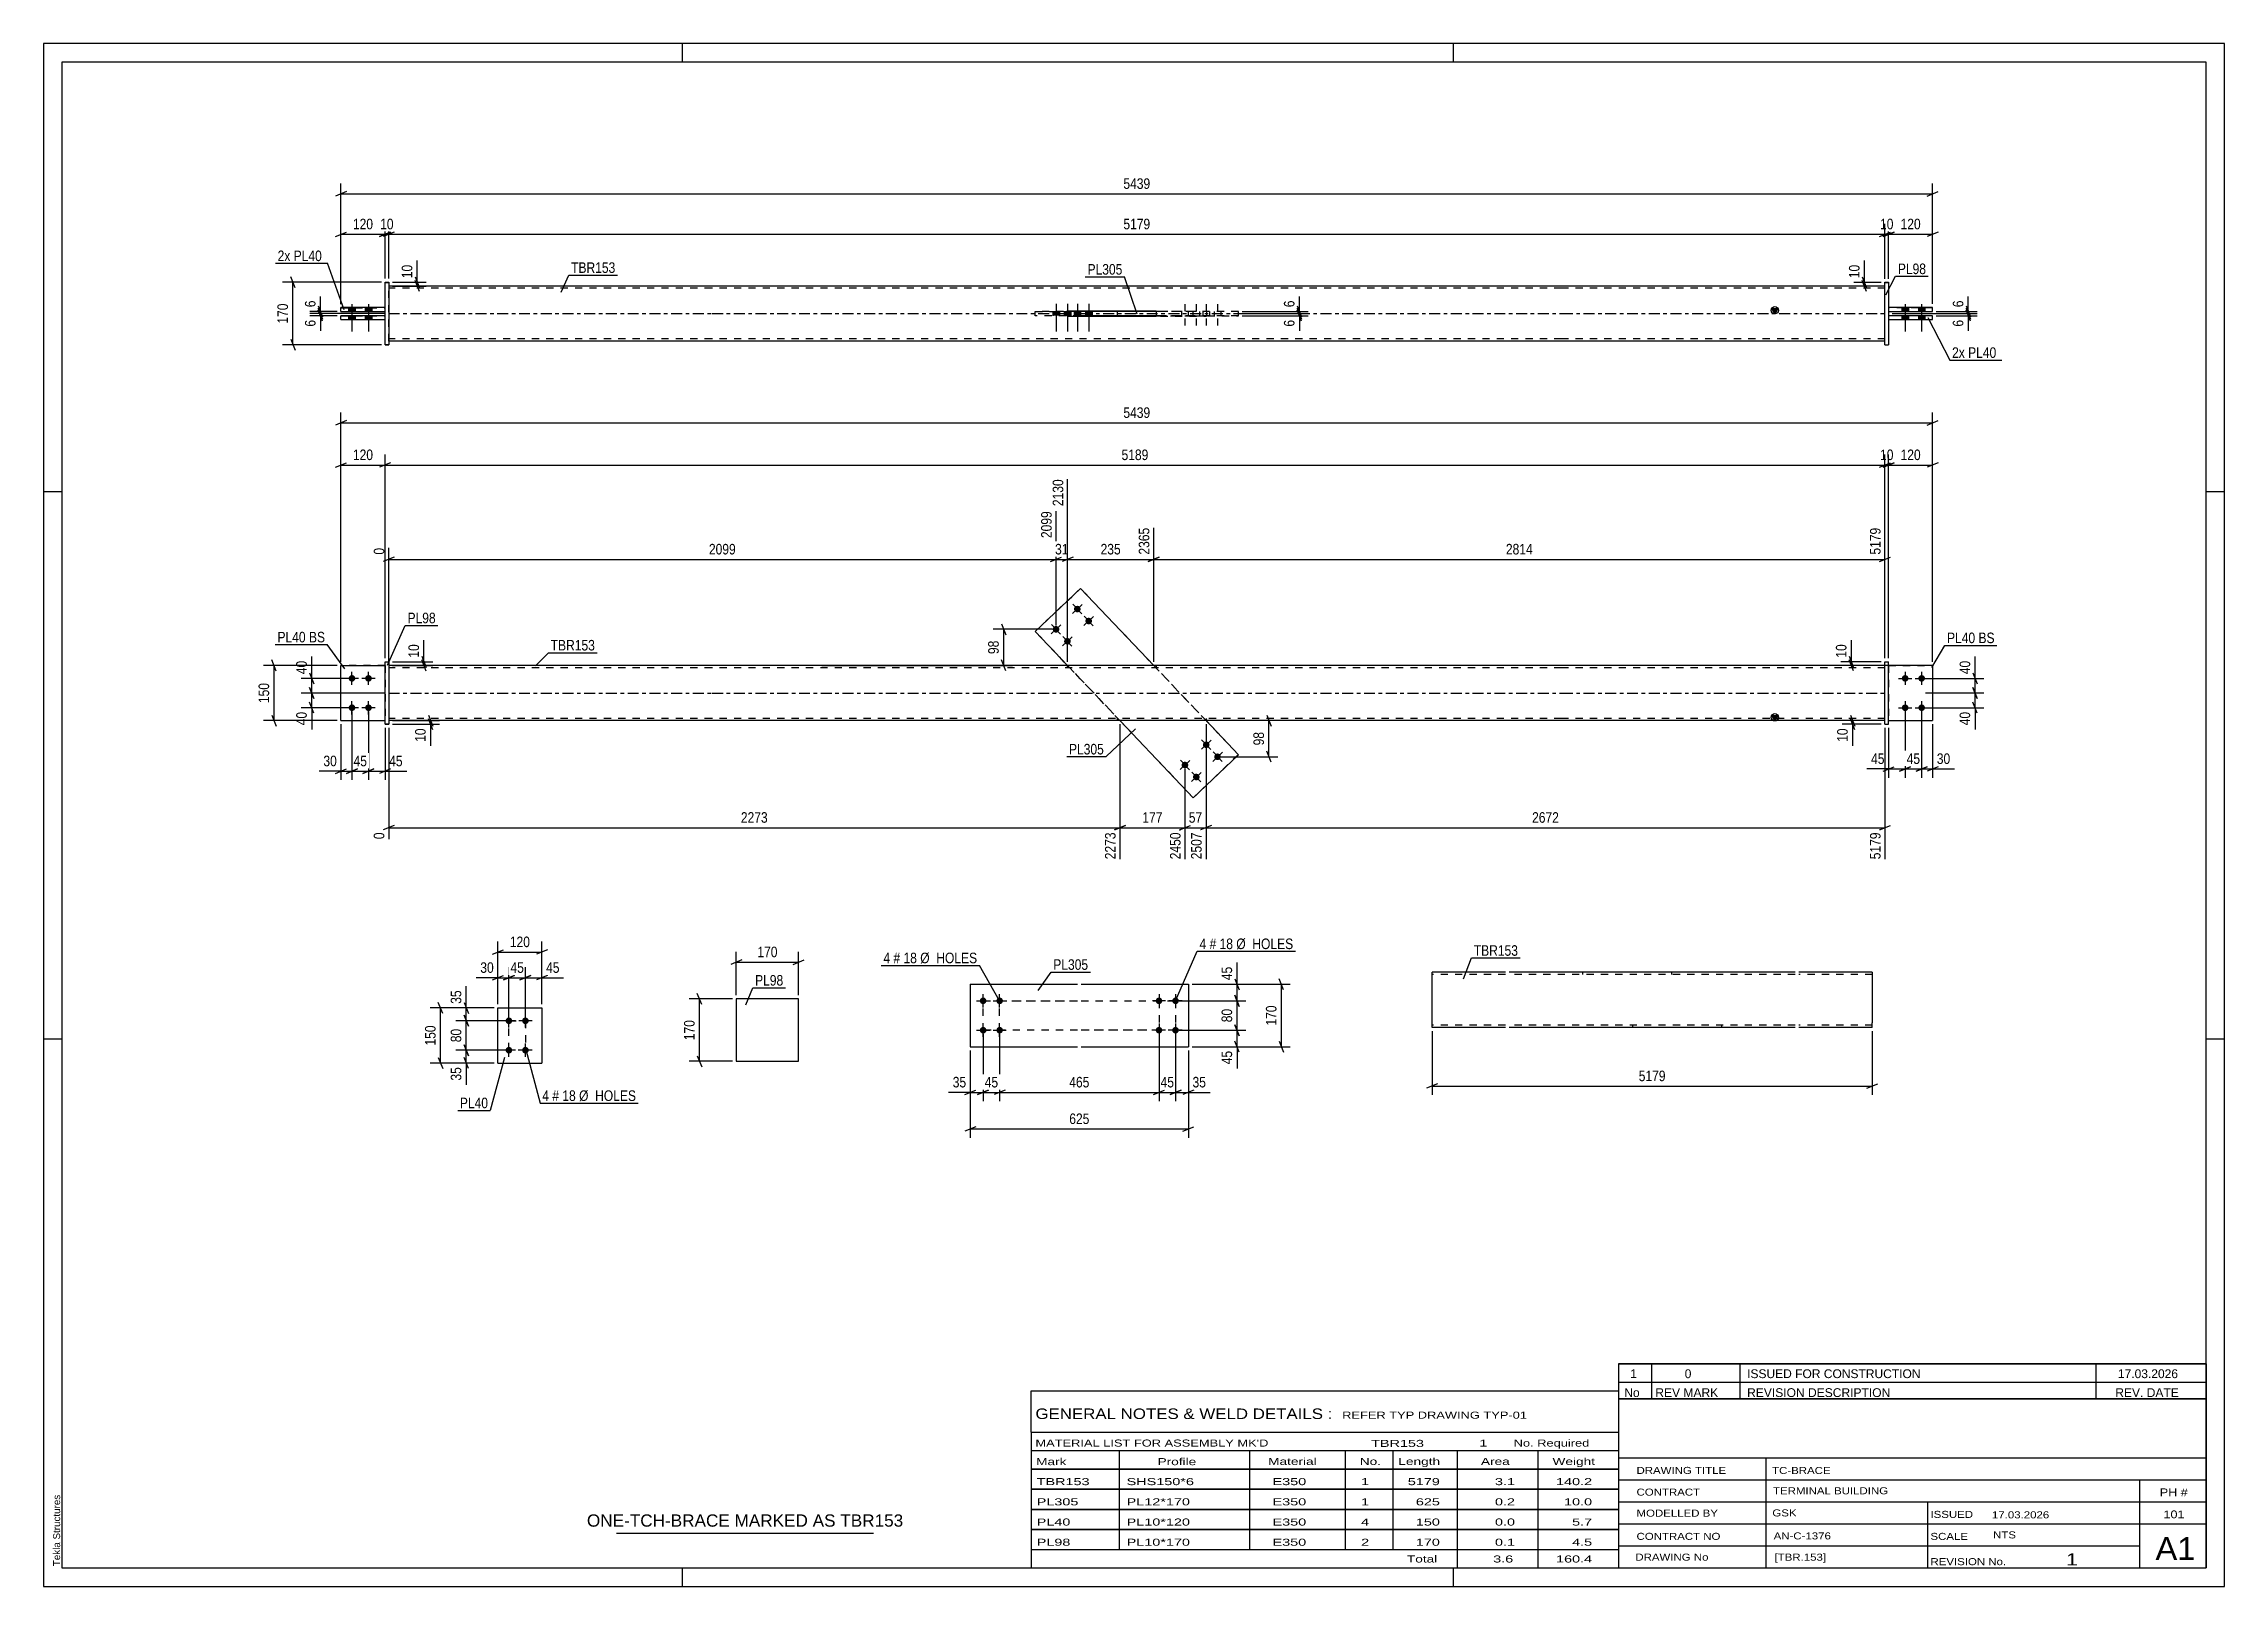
# Paper-space layout 'Layout1' of a CAD drawing. Header units: millimetres. Extents: x 0 to 594, y 0 to 420.
# The model-space entities are those that its viewports show. They can reach past a viewport. Long polylines and large blocks are cut down to what shows.
import ezdxf

# ---------------------------------------------------------------- set-up
doc = ezdxf.new("R2010")
doc.units = ezdxf.units.MM
doc.linetypes.add('DXK_LINE_DOT2', pattern=[3.9198, 1.9599, -1.9599])
doc.linetypes.add('DXK_LINE_DOT3', pattern=[5.9187, 2.979, -0.9799, 0.9799, -0.9799])
doc.layers.add('Viewport layer', color=7, linetype='Continuous', plot=False)
doc.styles.add('Arial', font='arial.ttf', dxfattribs={"height": 0.2})
doc.styles.add('Arial Narrow', font='ARIALN.TTF', dxfattribs={"height": 0.2})

# ---------------------------------------------------------------- blocks, each defined once
blk = doc.blocks.new('Unknown-580574963-1131')
at = {"color": 5, "linetype": 'Continuous'}
for p, q in [((594, 420), (0, 420)), ((0, 420), (0, 0)), ((174, 415), (174, 420)), ((384, 415), (384, 420)), ((594, 0), (594, 420)), ((589, 415), (5, 415)), ((5, 415), (5, 5)), ((589, 5), (589, 415)), ((5, 298), (0, 298)), ((594, 298), (589, 298)), ((5, 149), (0, 149)), ((594, 149), (589, 149)), ((0, 0), (594, 0)), ((5, 5), (589, 5)), ((174, 0), (174, 5)), ((384, 0), (384, 5))]:
    blk.add_line(p, q, dxfattribs=at)
at = {"color": 174, "linetype": 'Continuous', "style": 'Arial'}
blk.add_text('Tekla Structures', height=1.9102, rotation=90, dxfattribs=at).set_placement((4.5, 5.5))
blk = doc.blocks.new('Part-580574963-3549 - 3548')
at = {"color": 2, "linetype": 'Continuous'}
for p, q in [((252.41, 163.91), (252.41, 146.91)), ((252.41, 163.91), (281.61, 163.91)), ((282.61, 163.91), (311.81, 163.91)), ((311.81, 163.91), (311.81, 146.91)), ((252.41, 146.91), (281.61, 146.91)), ((282.61, 146.91), (311.81, 146.91))]:
    blk.add_line(p, q, dxfattribs=at)
blk = doc.blocks.new('Bolt-580574963-3550 - 3548')
at = {"linetype": 'Continuous'}
for points in [[(303.81, 158.51, -1), (303.81, 160.31, -1)], [(308.31, 158.51, -1), (308.31, 160.31, -1)], [(303.81, 150.51, -1), (303.81, 152.31, -1)], [(308.31, 150.51, -1), (308.31, 152.31, -1)]]:
    blk.add_hatch(color=1, dxfattribs=at).paths.add_polyline_path(points)
at = {"color": 1, "linetype": 'Continuous'}
for p, q in [((303.81, 161.21), (303.81, 157.61)), ((308.31, 161.21), (308.31, 157.61)), ((305.61, 159.41), (302.01, 159.41)), ((310.11, 159.41), (306.51, 159.41)), ((305.61, 151.41), (302.01, 151.41)), ((303.81, 153.21), (303.81, 149.61)), ((310.11, 151.41), (306.51, 151.41)), ((308.31, 153.21), (308.31, 149.61))]:
    blk.add_line(p, q, dxfattribs=at)
blk = doc.blocks.new('Bolt-580574963-3551 - 3548')
at = {"linetype": 'Continuous'}
for points in [[(255.91, 160.31, -1), (255.91, 158.51, -1)], [(260.41, 160.31, -1), (260.41, 158.51, -1)], [(255.91, 152.31, -1), (255.91, 150.51, -1)], [(260.41, 152.31, -1), (260.41, 150.51, -1)]]:
    blk.add_hatch(color=1, dxfattribs=at).paths.add_polyline_path(points)
at = {"color": 1, "linetype": 'Continuous'}
for p, q in [((255.91, 157.61), (255.91, 161.21)), ((260.41, 157.61), (260.41, 161.21)), ((254.11, 159.41), (257.71, 159.41)), ((258.61, 159.41), (262.21, 159.41)), ((254.11, 151.41), (257.71, 151.41)), ((255.91, 149.61), (255.91, 153.21)), ((258.61, 151.41), (262.21, 151.41)), ((260.41, 149.61), (260.41, 153.21))]:
    blk.add_line(p, q, dxfattribs=at)
blk = doc.blocks.new('Bolt-580574963-2195 - 2156')
at = {"linetype": 'Continuous'}
for points in [[(126.74, 154.87), (126.92, 154.85), (127.1, 154.79), (127.26, 154.7), (127.4, 154.57), (127.52, 154.42), (127.59, 154.25), (127.63, 154.07), (127.63, 153.88), (127.59, 153.69), (127.52, 153.52), (127.4, 153.37), (127.26, 153.24), (127.1, 153.15), (126.92, 153.09), (126.74, 153.07), (126.55, 153.09), (126.37, 153.15), (126.21, 153.24), (126.07, 153.37), (125.96, 153.52), (125.88, 153.69), (125.84, 153.88), (125.84, 154.07), (125.88, 154.25), (125.96, 154.42), (126.07, 154.57), (126.21, 154.7), (126.37, 154.79), (126.55, 154.85)], [(131.24, 154.87), (131.42, 154.85), (131.6, 154.79), (131.76, 154.7), (131.9, 154.57), (132.02, 154.42), (132.09, 154.25), (132.13, 154.07), (132.13, 153.88), (132.09, 153.69), (132.02, 153.52), (131.9, 153.37), (131.76, 153.24), (131.6, 153.15), (131.42, 153.09), (131.24, 153.07), (131.05, 153.09), (130.87, 153.15), (130.71, 153.24), (130.57, 153.37), (130.46, 153.52), (130.38, 153.69), (130.34, 153.88), (130.34, 154.07), (130.38, 154.25), (130.46, 154.42), (130.57, 154.57), (130.71, 154.7), (130.87, 154.79), (131.05, 154.85)], [(126.74, 146.87), (126.92, 146.85), (127.1, 146.79), (127.26, 146.7), (127.4, 146.57), (127.52, 146.42), (127.59, 146.25), (127.63, 146.07), (127.63, 145.88), (127.59, 145.69), (127.52, 145.52), (127.4, 145.37), (127.26, 145.24), (127.1, 145.15), (126.92, 145.09), (126.74, 145.07), (126.55, 145.09), (126.37, 145.15), (126.21, 145.24), (126.07, 145.37), (125.96, 145.52), (125.88, 145.69), (125.84, 145.88), (125.84, 146.07), (125.88, 146.25), (125.96, 146.42), (126.07, 146.57), (126.21, 146.7), (126.37, 146.79), (126.55, 146.85)], [(131.24, 146.87), (131.42, 146.85), (131.6, 146.79), (131.76, 146.7), (131.9, 146.57), (132.02, 146.42), (132.09, 146.25), (132.13, 146.07), (132.13, 145.88), (132.09, 145.69), (132.02, 145.52), (131.9, 145.37), (131.76, 145.24), (131.6, 145.15), (131.42, 145.09), (131.24, 145.07), (131.05, 145.09), (130.87, 145.15), (130.71, 145.24), (130.57, 145.37), (130.46, 145.52), (130.38, 145.69), (130.34, 145.88), (130.34, 146.07), (130.38, 146.25), (130.46, 146.42), (130.57, 146.57), (130.71, 146.7), (130.87, 146.79), (131.05, 146.85)]]:
    blk.add_hatch(color=1, dxfattribs=at).paths.add_polyline_path(points)
at = {"color": 1, "linetype": 'Continuous'}
for p, q in [((126.74, 152.17), (126.74, 155.77)), ((131.24, 152.17), (131.24, 155.77)), ((128.54, 153.97), (124.94, 153.97)), ((133.04, 153.97), (129.44, 153.97)), ((128.54, 145.97), (124.94, 145.97)), ((126.74, 144.17), (126.74, 147.77)), ((133.04, 145.97), (129.44, 145.97)), ((131.24, 144.17), (131.24, 147.77))]:
    blk.add_line(p, q, dxfattribs=at)
blk = doc.blocks.new('Part-580574963-2162 - 2156')
at = {"color": 2, "linetype": 'Continuous'}
for p, q in [((123.74, 142.47), (123.74, 157.47)), ((123.74, 157.47), (135.74, 157.47)), ((135.74, 157.47), (135.74, 142.47)), ((123.74, 142.47), (123.74, 142.47)), ((123.74, 142.47), (135.74, 142.47)), ((135.74, 142.47), (135.74, 142.47))]:
    blk.add_line(p, q, dxfattribs=at)
at = {"color": 7, "linetype": 'DXK_LINE_DOT2'}
for p, q in [((123.74, 157.47), (135.74, 157.47)), ((123.74, 142.47), (135.74, 142.47))]:
    blk.add_line(p, q, dxfattribs=at)
blk = doc.blocks.new('Part-580574963-1689 - 1678')
at = {"color": 2, "linetype": 'Continuous'}
for p, q in [((282.42, 271.7), (270.09, 259.99)), ((282.42, 271.7), (282.42, 271.7)), ((302.37, 250.7), (282.42, 271.7)), ((278.92, 250.7), (270.09, 259.99)), ((270.09, 259.99), (270.09, 259.99)), ((313.12, 214.71), (293.17, 235.7)), ((325.44, 226.42), (316.62, 235.7)), ((313.12, 214.71), (325.44, 226.42)), ((325.44, 226.42), (325.44, 226.42)), ((313.12, 214.71), (313.12, 214.71))]:
    blk.add_line(p, q, dxfattribs=at)
at = {"color": 7, "linetype": 'DXK_LINE_DOT2'}
for p, q in [((270.09, 259.99), (282.42, 271.7)), ((325.44, 226.42), (282.42, 271.7)), ((313.12, 214.71), (270.09, 259.99)), ((293.17, 235.7), (278.92, 250.7)), ((316.62, 235.7), (302.37, 250.7)), ((325.44, 226.42), (313.12, 214.71))]:
    blk.add_line(p, q, dxfattribs=at)
blk = doc.blocks.new('Bolt-580574963-1681 - 1678')
at = {"linetype": 'Continuous'}
for points in [[(316.02, 228.49), (315.9, 228.64), (315.82, 228.81), (315.78, 229), (315.77, 229.18), (315.81, 229.37), (315.88, 229.54), (315.99, 229.7), (316.12, 229.83), (316.28, 229.93), (316.46, 229.99), (316.65, 230.01), (316.83, 230), (317.01, 229.95), (317.18, 229.86), (317.32, 229.73), (317.44, 229.59), (317.52, 229.42), (317.56, 229.23), (317.57, 229.04), (317.53, 228.86), (317.46, 228.69), (317.35, 228.53), (317.22, 228.4), (317.06, 228.3), (316.88, 228.24), (316.69, 228.22), (316.51, 228.23), (316.33, 228.28), (316.16, 228.37)], [(319.12, 225.23), (319, 225.38), (318.92, 225.55), (318.88, 225.73), (318.87, 225.92), (318.91, 226.11), (318.98, 226.28), (319.09, 226.44), (319.22, 226.57), (319.38, 226.66), (319.56, 226.73), (319.75, 226.75), (319.93, 226.74), (320.11, 226.68), (320.28, 226.59), (320.42, 226.47), (320.54, 226.32), (320.62, 226.15), (320.66, 225.97), (320.67, 225.78), (320.63, 225.6), (320.56, 225.42), (320.45, 225.27), (320.32, 225.14), (320.16, 225.04), (319.98, 224.98), (319.79, 224.95), (319.61, 224.97), (319.43, 225.02), (319.26, 225.11)], [(310.22, 222.98), (310.1, 223.13), (310.02, 223.3), (309.98, 223.49), (309.97, 223.67), (310.01, 223.86), (310.08, 224.03), (310.19, 224.19), (310.32, 224.32), (310.48, 224.42), (310.66, 224.48), (310.85, 224.5), (311.03, 224.49), (311.21, 224.44), (311.38, 224.35), (311.52, 224.22), (311.64, 224.08), (311.72, 223.91), (311.76, 223.72), (311.77, 223.53), (311.73, 223.35), (311.66, 223.18), (311.56, 223.02), (311.42, 222.89), (311.26, 222.79), (311.08, 222.73), (310.89, 222.7), (310.71, 222.72), (310.53, 222.77), (310.36, 222.86)], [(313.32, 219.72), (313.2, 219.87), (313.12, 220.04), (313.08, 220.22), (313.07, 220.41), (313.11, 220.6), (313.18, 220.77), (313.29, 220.93), (313.42, 221.06), (313.58, 221.15), (313.76, 221.22), (313.95, 221.24), (314.13, 221.23), (314.31, 221.17), (314.48, 221.08), (314.62, 220.96), (314.74, 220.81), (314.82, 220.64), (314.86, 220.46), (314.87, 220.27), (314.83, 220.09), (314.76, 219.91), (314.66, 219.76), (314.52, 219.63), (314.36, 219.53), (314.18, 219.47), (313.99, 219.44), (313.81, 219.46), (313.63, 219.51), (313.46, 219.6)]]:
    blk.add_hatch(color=1, dxfattribs=at).paths.add_polyline_path(points)
at = {"color": 1, "linetype": 'Continuous'}
for p, q in [((315.37, 227.88), (317.98, 230.35)), ((317.91, 227.81), (315.43, 230.42)), ((318.47, 224.61), (321.07, 227.09)), ((321.01, 224.55), (318.53, 227.16)), ((309.57, 222.36), (312.18, 224.84)), ((312.11, 222.3), (309.63, 224.91)), ((312.67, 219.1), (315.28, 221.58)), ((315.21, 219.04), (312.73, 221.65))]:
    blk.add_line(p, q, dxfattribs=at)
blk = doc.blocks.new('Bolt-580574963-1682 - 1678')
at = {"linetype": 'Continuous'}
for points in [[(276.42, 261.17), (276.53, 261.02), (276.61, 260.85), (276.66, 260.67), (276.66, 260.48), (276.63, 260.29), (276.56, 260.12), (276.45, 259.96), (276.31, 259.84), (276.15, 259.74), (275.98, 259.67), (275.79, 259.65), (275.6, 259.66), (275.42, 259.72), (275.26, 259.81), (275.11, 259.93), (275, 260.08), (274.92, 260.25), (274.87, 260.43), (274.87, 260.62), (274.9, 260.8), (274.98, 260.98), (275.08, 261.13), (275.22, 261.26), (275.38, 261.36), (275.56, 261.42), (275.74, 261.45), (275.93, 261.43), (276.11, 261.38), (276.28, 261.29)], [(282.22, 266.68), (282.33, 266.53), (282.41, 266.36), (282.46, 266.18), (282.46, 265.99), (282.43, 265.8), (282.36, 265.63), (282.25, 265.48), (282.11, 265.35), (281.95, 265.25), (281.78, 265.18), (281.59, 265.16), (281.4, 265.17), (281.22, 265.23), (281.06, 265.32), (280.91, 265.44), (280.8, 265.59), (280.72, 265.76), (280.67, 265.94), (280.67, 266.13), (280.7, 266.31), (280.77, 266.49), (280.88, 266.64), (281.02, 266.77), (281.18, 266.87), (281.36, 266.93), (281.54, 266.96), (281.73, 266.94), (281.91, 266.89), (282.08, 266.8)], [(285.32, 263.42), (285.43, 263.27), (285.51, 263.1), (285.56, 262.92), (285.56, 262.73), (285.53, 262.54), (285.46, 262.37), (285.35, 262.21), (285.21, 262.08), (285.05, 261.99), (284.88, 261.92), (284.69, 261.9), (284.5, 261.91), (284.32, 261.97), (284.16, 262.06), (284.01, 262.18), (283.9, 262.33), (283.82, 262.5), (283.77, 262.68), (283.77, 262.87), (283.8, 263.05), (283.87, 263.23), (283.98, 263.38), (284.12, 263.51), (284.28, 263.61), (284.45, 263.67), (284.64, 263.7), (284.83, 263.68), (285.01, 263.63), (285.17, 263.54)], [(279.52, 257.91), (279.63, 257.76), (279.71, 257.59), (279.76, 257.4), (279.76, 257.22), (279.73, 257.03), (279.66, 256.86), (279.55, 256.7), (279.41, 256.57), (279.25, 256.47), (279.08, 256.41), (278.89, 256.39), (278.7, 256.4), (278.52, 256.46), (278.36, 256.54), (278.21, 256.67), (278.1, 256.82), (278.02, 256.99), (277.97, 257.17), (277.97, 257.36), (278, 257.54), (278.07, 257.72), (278.18, 257.87), (278.32, 258), (278.48, 258.1), (278.66, 258.16), (278.84, 258.19), (279.03, 258.17), (279.21, 258.12), (279.38, 258.03)]]:
    blk.add_hatch(color=1, dxfattribs=at).paths.add_polyline_path(points)
at = {"color": 1, "linetype": 'Continuous'}
for p, q in [((280.33, 267.36), (282.81, 264.75)), ((277.07, 261.79), (274.46, 259.31)), ((274.53, 261.85), (277.01, 259.24)), ((282.87, 267.3), (280.26, 264.82)), ((285.97, 264.04), (283.36, 261.56)), ((283.43, 264.1), (285.91, 261.49)), ((280.17, 258.53), (277.56, 256.05)), ((277.63, 258.59), (280.11, 255.98))]:
    blk.add_line(p, q, dxfattribs=at)
blk = doc.blocks.new('Bolt-580574963-1683 - 1678')
at = {"linetype": 'Continuous'}
for points in [[(83.99, 246.3), (83.81, 246.32), (83.63, 246.38), (83.46, 246.47), (83.32, 246.6), (83.21, 246.75), (83.14, 246.92), (83.1, 247.11), (83.1, 247.3), (83.14, 247.48), (83.21, 247.65), (83.32, 247.8), (83.46, 247.93), (83.63, 248.02), (83.81, 248.08), (83.99, 248.1), (84.18, 248.08), (84.36, 248.02), (84.52, 247.93), (84.66, 247.8), (84.77, 247.65), (84.85, 247.48), (84.89, 247.3), (84.89, 247.11), (84.85, 246.92), (84.77, 246.75), (84.66, 246.6), (84.52, 246.47), (84.36, 246.38), (84.18, 246.32)], [(88.49, 246.3), (88.31, 246.32), (88.13, 246.38), (87.96, 246.47), (87.82, 246.6), (87.71, 246.75), (87.64, 246.92), (87.6, 247.11), (87.6, 247.3), (87.64, 247.48), (87.71, 247.65), (87.82, 247.8), (87.96, 247.93), (88.13, 248.02), (88.31, 248.08), (88.49, 248.1), (88.68, 248.08), (88.86, 248.02), (89.02, 247.93), (89.16, 247.8), (89.27, 247.65), (89.35, 247.48), (89.39, 247.3), (89.39, 247.11), (89.35, 246.92), (89.27, 246.75), (89.16, 246.6), (89.02, 246.47), (88.86, 246.38), (88.68, 246.32)], [(83.99, 238.3), (83.81, 238.32), (83.63, 238.38), (83.46, 238.47), (83.32, 238.6), (83.21, 238.75), (83.14, 238.92), (83.1, 239.11), (83.1, 239.3), (83.14, 239.48), (83.21, 239.65), (83.32, 239.8), (83.46, 239.93), (83.63, 240.02), (83.81, 240.08), (83.99, 240.1), (84.18, 240.08), (84.36, 240.02), (84.52, 239.93), (84.66, 239.8), (84.77, 239.65), (84.85, 239.48), (84.89, 239.3), (84.89, 239.11), (84.85, 238.92), (84.77, 238.75), (84.66, 238.6), (84.52, 238.47), (84.36, 238.38), (84.18, 238.32)], [(88.49, 238.3), (88.31, 238.32), (88.13, 238.38), (87.96, 238.47), (87.82, 238.6), (87.71, 238.75), (87.64, 238.92), (87.6, 239.11), (87.6, 239.3), (87.64, 239.48), (87.71, 239.65), (87.82, 239.8), (87.96, 239.93), (88.13, 240.02), (88.31, 240.08), (88.49, 240.1), (88.68, 240.08), (88.86, 240.02), (89.02, 239.93), (89.16, 239.8), (89.27, 239.65), (89.35, 239.48), (89.39, 239.3), (89.39, 239.11), (89.35, 238.92), (89.27, 238.75), (89.16, 238.6), (89.02, 238.47), (88.86, 238.38), (88.68, 238.32)]]:
    blk.add_hatch(color=1, dxfattribs=at).paths.add_polyline_path(points)
at = {"color": 1, "linetype": 'Continuous'}
for p, q in [((85.79, 247.2), (82.19, 247.2)), ((83.99, 245.4), (83.99, 249)), ((90.29, 247.2), (86.69, 247.2)), ((88.49, 245.4), (88.49, 249)), ((85.79, 239.2), (82.19, 239.2)), ((83.99, 237.4), (83.99, 241)), ((90.29, 239.2), (86.69, 239.2)), ((88.49, 237.4), (88.49, 241))]:
    blk.add_line(p, q, dxfattribs=at)
blk = doc.blocks.new('Bolt-580574963-1684 - 1678')
at = {"linetype": 'Continuous'}
for points in [[(507.04, 248.1), (507.23, 248.08), (507.41, 248.02), (507.57, 247.93), (507.71, 247.8), (507.82, 247.65), (507.9, 247.48), (507.94, 247.3), (507.94, 247.11), (507.9, 246.92), (507.82, 246.75), (507.71, 246.6), (507.57, 246.47), (507.41, 246.38), (507.23, 246.32), (507.04, 246.3), (506.86, 246.32), (506.68, 246.38), (506.51, 246.47), (506.37, 246.6), (506.26, 246.75), (506.19, 246.92), (506.15, 247.11), (506.15, 247.3), (506.19, 247.48), (506.26, 247.65), (506.37, 247.8), (506.51, 247.93), (506.68, 248.02), (506.86, 248.08)], [(511.54, 248.1), (511.73, 248.08), (511.91, 248.02), (512.07, 247.93), (512.21, 247.8), (512.32, 247.65), (512.4, 247.48), (512.44, 247.3), (512.44, 247.11), (512.4, 246.92), (512.32, 246.75), (512.21, 246.6), (512.07, 246.47), (511.91, 246.38), (511.73, 246.32), (511.54, 246.3), (511.36, 246.32), (511.18, 246.38), (511.01, 246.47), (510.87, 246.6), (510.76, 246.75), (510.69, 246.92), (510.65, 247.11), (510.65, 247.3), (510.69, 247.48), (510.76, 247.65), (510.87, 247.8), (511.01, 247.93), (511.18, 248.02), (511.36, 248.08)], [(507.04, 240.1), (507.23, 240.08), (507.41, 240.02), (507.57, 239.93), (507.71, 239.8), (507.82, 239.65), (507.9, 239.48), (507.94, 239.3), (507.94, 239.11), (507.9, 238.92), (507.82, 238.75), (507.71, 238.6), (507.57, 238.47), (507.41, 238.38), (507.23, 238.32), (507.04, 238.3), (506.86, 238.32), (506.68, 238.38), (506.51, 238.47), (506.37, 238.6), (506.26, 238.75), (506.19, 238.92), (506.15, 239.11), (506.15, 239.3), (506.19, 239.48), (506.26, 239.65), (506.37, 239.8), (506.51, 239.93), (506.68, 240.02), (506.86, 240.08)], [(511.54, 240.1), (511.73, 240.08), (511.91, 240.02), (512.07, 239.93), (512.21, 239.8), (512.32, 239.65), (512.4, 239.48), (512.44, 239.3), (512.44, 239.11), (512.4, 238.92), (512.32, 238.75), (512.21, 238.6), (512.07, 238.47), (511.91, 238.38), (511.73, 238.32), (511.54, 238.3), (511.36, 238.32), (511.18, 238.38), (511.01, 238.47), (510.87, 238.6), (510.76, 238.75), (510.69, 238.92), (510.65, 239.11), (510.65, 239.3), (510.69, 239.48), (510.76, 239.65), (510.87, 239.8), (511.01, 239.93), (511.18, 240.02), (511.36, 240.08)]]:
    blk.add_hatch(color=1, dxfattribs=at).paths.add_polyline_path(points)
at = {"color": 1, "linetype": 'Continuous'}
for p, q in [((505.24, 247.2), (508.84, 247.2)), ((507.04, 249), (507.04, 245.4)), ((509.74, 247.2), (513.34, 247.2)), ((511.54, 249), (511.54, 245.4)), ((505.24, 239.2), (508.84, 239.2)), ((507.04, 241), (507.04, 237.4)), ((509.74, 239.2), (513.34, 239.2)), ((511.54, 241), (511.54, 237.4))]:
    blk.add_line(p, q, dxfattribs=at)
blk = doc.blocks.new('Part-580574963-1694 - 1678')
at = {"color": 2, "linetype": 'Continuous'}
for p, q in [((92.99, 251.7), (93.99, 251.7)), ((92.99, 234.7), (92.99, 251.7)), ((93.99, 251.7), (93.99, 251.7)), ((93.99, 251.7), (93.99, 234.7)), ((92.99, 234.7), (93.99, 234.7))]:
    blk.add_line(p, q, dxfattribs=at)
at = {"color": 7, "linetype": 'DXK_LINE_DOT2'}
for p, q in [((92.99, 251.7), (93.99, 251.7)), ((93.99, 234.7), (92.99, 234.7)), ((92.99, 234.7), (92.99, 234.7)), ((93.99, 234.7), (93.99, 234.7))]:
    blk.add_line(p, q, dxfattribs=at)
blk = doc.blocks.new('Part-580574963-1699 - 1678')
at = {"color": 7, "linetype": 'DXK_LINE_DOT2'}
for p, q in [((80.99, 235.7), (80.99, 250.7)), ((80.99, 250.7), (92.99, 250.7)), ((92.99, 250.7), (80.99, 250.7)), ((92.99, 250.7), (92.99, 235.7)), ((80.99, 235.7), (80.99, 235.7)), ((80.99, 235.7), (92.99, 235.7)), ((80.99, 235.7), (92.99, 235.7)), ((92.99, 235.7), (92.99, 235.7))]:
    blk.add_line(p, q, dxfattribs=at)
blk = doc.blocks.new('Part-580574963-1704 - 1678')
at = {"color": 2, "linetype": 'Continuous'}
for p, q in [((80.99, 235.7), (80.99, 250.7)), ((80.99, 250.7), (92.99, 250.7)), ((80.99, 235.7), (80.99, 235.7)), ((80.99, 235.7), (92.99, 235.7))]:
    blk.add_line(p, q, dxfattribs=at)
at = {"color": 7, "linetype": 'DXK_LINE_DOT2'}
for p, q in [((92.99, 250.7), (80.99, 250.7)), ((92.99, 250.7), (92.99, 235.7)), ((80.99, 235.7), (80.99, 235.7)), ((80.99, 235.7), (92.99, 235.7)), ((92.99, 235.7), (92.99, 235.7))]:
    blk.add_line(p, q, dxfattribs=at)
blk = doc.blocks.new('Part-580574963-1705 - 1678')
at = {"color": 2, "linetype": 'Continuous'}
for p, q in [((501.54, 251.7), (502.54, 251.7)), ((501.54, 234.7), (501.54, 251.7)), ((502.54, 234.7), (502.54, 251.7)), ((501.54, 234.7), (501.54, 234.7)), ((501.54, 234.7), (502.54, 234.7))]:
    blk.add_line(p, q, dxfattribs=at)
at = {"color": 7, "linetype": 'DXK_LINE_DOT2'}
for p, q in [((501.54, 251.7), (502.54, 251.7)), ((501.54, 234.7), (502.54, 234.7))]:
    blk.add_line(p, q, dxfattribs=at)
blk = doc.blocks.new('Part-580574963-1710 - 1678')
at = {"color": 7, "linetype": 'DXK_LINE_DOT2'}
for p, q in [((502.54, 250.7), (514.54, 250.7)), ((514.54, 250.7), (502.54, 250.7)), ((502.54, 250.7), (502.54, 250.7)), ((502.54, 250.7), (502.54, 235.7)), ((514.54, 250.7), (514.54, 250.7)), ((514.54, 250.7), (514.54, 235.7)), ((502.54, 235.7), (514.54, 235.7)), ((502.54, 235.7), (514.54, 235.7))]:
    blk.add_line(p, q, dxfattribs=at)
blk = doc.blocks.new('Part-580574963-1715 - 1678')
at = {"color": 2, "linetype": 'Continuous'}
for p, q in [((514.54, 250.7), (502.54, 250.7)), ((514.54, 250.7), (514.54, 250.7)), ((514.54, 250.7), (514.54, 235.7)), ((502.54, 235.7), (514.54, 235.7))]:
    blk.add_line(p, q, dxfattribs=at)
at = {"color": 7, "linetype": 'DXK_LINE_DOT2'}
for p, q in [((502.54, 250.7), (514.54, 250.7)), ((502.54, 250.7), (502.54, 250.7)), ((502.54, 250.7), (502.54, 235.7)), ((502.54, 235.7), (514.54, 235.7))]:
    blk.add_line(p, q, dxfattribs=at)
blk = doc.blocks.new('Part-580574963-1720 - 1678')
at = {"linetype": 'Continuous'}
blk.add_hatch(color=2, dxfattribs=at).paths.add_polyline_path([(471.54, 235.7), (470.74, 237.1), (472.34, 237.1)])
at = {"color": 2, "linetype": 'Continuous'}
for p, q in [((181.99, 250.7), (93.99, 250.7)), ((413.44, 250.7), (182.09, 250.7)), ((501.54, 250.7), (413.54, 250.7)), ((181.99, 235.7), (93.99, 235.7)), ((413.44, 235.7), (182.09, 235.7)), ((501.54, 235.7), (413.54, 235.7)), ((471.54, 235.7), (470.74, 237.1)), ((470.74, 237.1), (472.34, 237.1)), ((472.34, 237.1), (471.54, 235.7))]:
    blk.add_line(p, q, dxfattribs=at)
at = {"color": 7, "linetype": 'DXK_LINE_DOT2'}
for p, q in [((93.99, 250.7), (93.99, 235.7)), ((181.99, 250.1), (93.99, 250.1)), ((413.44, 250.1), (182.09, 250.1)), ((278.82, 250.7), (278.82, 250.1)), ((303.04, 250.7), (303.04, 250.1)), ((501.54, 250.1), (413.54, 250.1)), ((501.54, 235.7), (501.54, 250.7)), ((181.99, 236.3), (93.99, 236.3)), ((413.44, 236.3), (182.09, 236.3)), ((292.5, 235.7), (292.5, 236.3)), ((316.72, 235.7), (316.72, 236.3)), ((501.54, 236.3), (413.54, 236.3))]:
    blk.add_line(p, q, dxfattribs=at)
at = {"color": 7, "linetype": 'DXK_LINE_DOT3'}
for p, q in [((93.99, 243.2), (181.99, 243.2)), ((182.09, 243.2), (413.44, 243.2)), ((413.54, 243.2), (501.54, 243.2))]:
    blk.add_line(p, q, dxfattribs=at)
at = {"color": 2, "linetype": 'Continuous'}
blk.add_circle((471.54, 236.6), 1, dxfattribs=at)
blk = doc.blocks.new('Bolt-580574963-1423 - 1368')
at = {"color": 1, "linetype": 'DXK_LINE_DOT2'}
for p, q in [((309.97, 347.11), (309.97, 345.91)), ((310.87, 349.11), (310.87, 341.61)), ((311.77, 347.11), (311.77, 345.91)), ((313.07, 347.11), (313.07, 345.91)), ((313.97, 349.11), (313.97, 341.61)), ((314.87, 347.11), (314.87, 345.91)), ((315.77, 347.11), (315.77, 345.91)), ((316.67, 349.11), (316.67, 341.61)), ((317.57, 347.11), (317.57, 345.91)), ((318.87, 347.11), (318.87, 345.91)), ((319.77, 349.11), (319.77, 341.61)), ((320.67, 347.11), (320.67, 345.91))]:
    blk.add_line(p, q, dxfattribs=at)
blk = doc.blocks.new('Bolt-580574963-1471 - 1368')
at = {"linetype": 'Continuous'}
for points in [[(83.09, 347.11), (84.89, 347.11), (84.89, 348.11), (83.09, 348.11)], [(83.09, 347.11), (84.89, 347.11), (84.89, 348.11), (83.09, 348.11)], [(83.09, 344.91), (84.89, 344.91), (84.89, 345.91), (83.09, 345.91)], [(83.09, 344.91), (84.89, 344.91), (84.89, 345.91), (83.09, 345.91)], [(87.59, 347.11), (89.39, 347.11), (89.39, 348.11), (87.59, 348.11)], [(87.59, 347.11), (89.39, 347.11), (89.39, 348.11), (87.59, 348.11)], [(87.59, 344.91), (89.39, 344.91), (89.39, 345.91), (87.59, 345.91)], [(87.59, 344.91), (89.39, 344.91), (89.39, 345.91), (87.59, 345.91)]]:
    blk.add_hatch(color=1, dxfattribs=at).paths.add_polyline_path(points)
at = {"color": 1, "linetype": 'Continuous'}
for p, q in [((83.09, 348.11), (83.09, 347.11)), ((83.09, 348.11), (83.09, 347.11)), ((83.09, 345.91), (83.09, 344.91)), ((83.09, 345.91), (83.09, 344.91)), ((83.99, 349.11), (83.99, 341.61)), ((83.99, 349.11), (83.99, 341.61)), ((84.89, 348.11), (84.89, 347.11)), ((84.89, 348.11), (84.89, 347.11)), ((84.89, 345.91), (84.89, 344.91)), ((84.89, 345.91), (84.89, 344.91)), ((87.59, 348.11), (87.59, 347.11)), ((87.59, 348.11), (87.59, 347.11)), ((87.59, 345.91), (87.59, 344.91)), ((87.59, 345.91), (87.59, 344.91)), ((88.49, 349.11), (88.49, 341.61)), ((88.49, 349.11), (88.49, 341.61)), ((89.39, 348.11), (89.39, 347.11)), ((89.39, 348.11), (89.39, 347.11)), ((89.39, 345.91), (89.39, 344.91)), ((89.39, 345.91), (89.39, 344.91))]:
    blk.add_line(p, q, dxfattribs=at)
blk = doc.blocks.new('Part-580574963-1396 - 1368')
at = {"color": 2, "linetype": 'Continuous'}
for p, q in [((514.54, 348.12), (502.54, 348.12)), ((502.54, 347.12), (514.54, 347.12)), ((514.54, 347.11), (514.54, 348.12))]:
    blk.add_line(p, q, dxfattribs=at)
at = {"color": 7, "linetype": 'DXK_LINE_DOT2'}
for p, q in [((502.54, 348.12), (502.54, 347.11)), ((514.54, 348.11), (502.54, 348.11)), ((502.54, 347.11), (514.54, 347.11))]:
    blk.add_line(p, q, dxfattribs=at)
blk = doc.blocks.new('Part-580574963-1401 - 1368')
at = {"color": 2, "linetype": 'Continuous'}
for p, q in [((514.54, 345.92), (502.54, 345.92)), ((502.54, 344.92), (514.54, 344.92)), ((514.54, 344.91), (514.54, 345.92))]:
    blk.add_line(p, q, dxfattribs=at)
at = {"color": 7, "linetype": 'DXK_LINE_DOT2'}
for p, q in [((502.54, 345.92), (502.54, 344.91)), ((514.54, 345.91), (502.54, 345.91)), ((502.54, 344.91), (514.54, 344.91))]:
    blk.add_line(p, q, dxfattribs=at)
blk = doc.blocks.new('Part-580574963-1416 - 1368')
at = {"linetype": 'Continuous'}
blk.add_hatch(color=2, dxfattribs=at).paths.add_polyline_path([(471.54, 346.51), (470.74, 347.91), (472.34, 347.91)])
at = {"color": 2, "linetype": 'Continuous'}
for p, q in [((181.99, 354.01), (93.99, 354.01)), ((413.44, 354.01), (182.09, 354.01)), ((501.54, 354.01), (413.54, 354.01)), ((278.82, 347.12), (278.82, 347.22)), ((278.82, 347.22), (278.82, 347.22)), ((278.82, 347.22), (303.04, 347.22)), ((278.82, 345.92), (278.82, 345.82)), ((278.82, 345.82), (303.04, 345.82)), ((292.5, 347.21), (292.5, 347.12)), ((292.5, 345.81), (292.5, 345.92)), ((303.04, 347.22), (303.04, 345.82)), ((471.54, 346.51), (470.74, 347.91)), ((470.74, 347.91), (472.34, 347.91)), ((472.34, 347.91), (471.54, 346.51)), ((181.99, 339.01), (93.99, 339.01)), ((413.44, 339.01), (182.09, 339.01)), ((501.54, 339.01), (413.54, 339.01))]:
    blk.add_line(p, q, dxfattribs=at)
at = {"color": 7, "linetype": 'DXK_LINE_DOT2'}
for p, q in [((93.99, 339.01), (93.99, 354.01)), ((181.99, 353.41), (93.99, 353.41)), ((413.44, 353.41), (182.09, 353.41)), ((501.54, 353.41), (413.54, 353.41)), ((501.54, 339.01), (501.54, 354.01)), ((278.82, 345.92), (278.82, 347.22)), ((278.82, 347.22), (303.04, 347.22)), ((278.82, 345.82), (303.04, 345.82)), ((292.5, 347.21), (316.72, 347.21)), ((292.5, 347.21), (292.5, 347.21)), ((292.5, 347.21), (316.72, 347.21)), ((292.5, 347.12), (292.5, 347.21)), ((292.5, 345.92), (292.5, 347.12)), ((292.5, 345.81), (292.5, 345.81)), ((292.5, 345.81), (292.5, 345.81)), ((316.72, 345.81), (292.5, 345.81)), ((292.5, 345.81), (316.72, 345.81)), ((316.72, 347.21), (316.72, 345.81)), ((181.99, 339.61), (93.99, 339.61)), ((413.44, 339.61), (182.09, 339.61)), ((501.54, 339.61), (413.54, 339.61))]:
    blk.add_line(p, q, dxfattribs=at)
at = {"color": 7, "linetype": 'DXK_LINE_DOT3'}
for p, q in [((93.99, 346.51), (181.99, 346.51)), ((182.09, 346.51), (413.44, 346.51)), ((413.54, 346.51), (501.54, 346.51))]:
    blk.add_line(p, q, dxfattribs=at)
at = {"color": 2, "linetype": 'Continuous'}
blk.add_circle((471.54, 347.41), 1, dxfattribs=at)
blk = doc.blocks.new('Bolt-580574963-1422 - 1368')
at = {"linetype": 'Continuous'}
for points in [[(276.67, 347.12), (274.87, 347.12), (274.87, 345.92), (276.67, 345.92)], [(279.77, 347.12), (277.97, 347.12), (277.97, 345.92), (279.77, 345.92)], [(282.47, 347.12), (280.67, 347.12), (280.67, 345.92), (282.47, 345.92)], [(285.57, 347.12), (283.77, 347.12), (283.77, 345.92), (285.57, 345.92)]]:
    blk.add_hatch(color=1, dxfattribs=at).paths.add_polyline_path(points)
at = {"color": 1, "linetype": 'Continuous'}
for p, q in [((274.87, 347.12), (274.87, 345.92)), ((275.77, 349.12), (275.77, 341.62)), ((276.67, 347.12), (276.67, 345.92)), ((277.97, 347.12), (277.97, 345.92)), ((278.87, 349.12), (278.87, 341.62)), ((279.77, 347.12), (279.77, 345.92)), ((280.67, 347.12), (280.67, 345.92)), ((281.57, 349.12), (281.57, 341.62)), ((282.47, 347.12), (282.47, 345.92)), ((283.77, 347.12), (283.77, 345.92)), ((284.67, 349.12), (284.67, 341.62)), ((285.57, 347.12), (285.57, 345.92))]:
    blk.add_line(p, q, dxfattribs=at)
blk = doc.blocks.new('Part-580574963-1444 - 1368')
at = {"color": 2, "linetype": 'Continuous'}
for p, q in [((501.54, 355.01), (501.54, 355.02)), ((501.54, 338.02), (501.54, 355.02)), ((501.54, 355.02), (502.54, 355.02)), ((502.54, 355.01), (502.54, 355.02)), ((502.54, 355.02), (502.54, 338.02)), ((501.54, 338.02), (502.54, 338.02)), ((501.54, 338.01), (501.54, 338.02)), ((502.54, 338.01), (502.54, 338.02))]:
    blk.add_line(p, q, dxfattribs=at)
at = {"color": 7, "linetype": 'DXK_LINE_DOT2'}
for p, q in [((501.54, 355.01), (502.54, 355.01)), ((501.54, 338.01), (502.54, 338.01)), ((502.54, 338.02), (502.54, 338.01))]:
    blk.add_line(p, q, dxfattribs=at)
blk = doc.blocks.new('Part-580574963-1449 - 1368')
at = {"color": 2, "linetype": 'Continuous'}
for p, q in [((80.99, 344.92), (80.99, 345.92)), ((92.99, 345.92), (80.99, 345.92)), ((80.99, 344.91), (80.99, 344.92)), ((80.99, 344.92), (92.99, 344.92))]:
    blk.add_line(p, q, dxfattribs=at)
at = {"color": 7, "linetype": 'DXK_LINE_DOT2'}
for p, q in [((80.99, 345.91), (92.99, 345.91)), ((80.99, 344.91), (92.99, 344.91)), ((92.99, 344.91), (92.99, 345.92))]:
    blk.add_line(p, q, dxfattribs=at)
blk = doc.blocks.new('Part-580574963-1454 - 1368')
at = {"color": 2, "linetype": 'Continuous'}
for p, q in [((80.99, 347.12), (80.99, 348.12)), ((92.99, 348.12), (80.99, 348.12)), ((80.99, 347.11), (80.99, 347.12)), ((80.99, 347.12), (92.99, 347.12))]:
    blk.add_line(p, q, dxfattribs=at)
at = {"color": 7, "linetype": 'DXK_LINE_DOT2'}
for p, q in [((80.99, 348.11), (92.99, 348.11)), ((80.99, 347.11), (92.99, 347.11)), ((92.99, 347.11), (92.99, 348.12))]:
    blk.add_line(p, q, dxfattribs=at)
blk = doc.blocks.new('Part-580574963-1455 - 1368')
at = {"color": 2, "linetype": 'Continuous'}
for p, q in [((92.99, 355.02), (93.99, 355.02)), ((92.99, 338.02), (92.99, 355.02)), ((93.99, 355.01), (93.99, 355.02)), ((93.99, 355.02), (93.99, 338.01)), ((93.99, 338.02), (92.99, 338.02)), ((92.99, 338.02), (92.99, 338.01))]:
    blk.add_line(p, q, dxfattribs=at)
at = {"color": 7, "linetype": 'DXK_LINE_DOT2'}
for p, q in [((92.99, 355.01), (93.99, 355.01)), ((92.99, 338.01), (92.99, 338.02)), ((92.99, 338.01), (93.99, 338.01))]:
    blk.add_line(p, q, dxfattribs=at)
blk = doc.blocks.new('Part-580574963-1470 - 1368')
at = {"color": 2, "linetype": 'Continuous'}
for p, q in [((270.09, 345.92), (270.09, 347.12)), ((282.42, 345.92), (282.42, 347.12)), ((303.04, 347.12), (282.42, 347.12)), ((303.04, 345.92), (282.42, 345.92)), ((303.04, 345.91), (282.42, 345.91))]:
    blk.add_line(p, q, dxfattribs=at)
at = {"color": 7, "linetype": 'DXK_LINE_DOT2'}
for p, q in [((313.12, 347.11), (270.09, 347.12)), ((270.09, 347.12), (282.42, 347.12)), ((282.42, 345.91), (270.09, 345.92)), ((282.42, 345.92), (270.09, 345.92)), ((325.44, 347.11), (303.04, 347.12)), ((325.44, 345.91), (303.04, 345.92)), ((313.12, 345.91), (303.04, 345.91)), ((313.12, 345.91), (313.12, 347.11)), ((325.44, 347.11), (313.12, 347.11)), ((313.12, 345.91), (325.44, 345.91)), ((325.44, 345.91), (325.44, 347.11))]:
    blk.add_line(p, q, dxfattribs=at)
blk = doc.blocks.new('Bolt-580574963-1472 - 1368')
at = {"linetype": 'Continuous'}
for points in [[(507.94, 348.11), (506.14, 348.11), (506.14, 347.11), (507.94, 347.11)], [(507.94, 348.11), (506.14, 348.11), (506.14, 347.11), (507.94, 347.11)], [(507.94, 345.91), (506.14, 345.91), (506.14, 344.91), (507.94, 344.91)], [(507.94, 345.91), (506.14, 345.91), (506.14, 344.91), (507.94, 344.91)], [(512.44, 348.11), (510.64, 348.11), (510.64, 347.11), (512.44, 347.11)], [(512.44, 348.11), (510.64, 348.11), (510.64, 347.11), (512.44, 347.11)], [(512.44, 345.91), (510.64, 345.91), (510.64, 344.91), (512.44, 344.91)], [(512.44, 345.91), (510.64, 345.91), (510.64, 344.91), (512.44, 344.91)]]:
    blk.add_hatch(color=1, dxfattribs=at).paths.add_polyline_path(points)
at = {"color": 1, "linetype": 'Continuous'}
for p, q in [((506.14, 348.11), (506.14, 347.11)), ((506.14, 348.11), (506.14, 347.11)), ((506.14, 345.91), (506.14, 344.91)), ((506.14, 345.91), (506.14, 344.91)), ((507.04, 349.11), (507.04, 341.61)), ((507.04, 349.11), (507.04, 341.61)), ((507.94, 348.11), (507.94, 347.11)), ((507.94, 348.11), (507.94, 347.11)), ((507.94, 345.91), (507.94, 344.91)), ((507.94, 345.91), (507.94, 344.91)), ((510.64, 348.11), (510.64, 347.11)), ((510.64, 348.11), (510.64, 347.11)), ((510.64, 345.91), (510.64, 344.91)), ((510.64, 345.91), (510.64, 344.91)), ((511.54, 349.11), (511.54, 341.61)), ((511.54, 349.11), (511.54, 341.61)), ((512.44, 348.11), (512.44, 347.11)), ((512.44, 348.11), (512.44, 347.11)), ((512.44, 345.91), (512.44, 344.91)), ((512.44, 345.91), (512.44, 344.91))]:
    blk.add_line(p, q, dxfattribs=at)
blk = doc.blocks.new('Part-580574963-2399 - 2393')
at = {"color": 2, "linetype": 'Continuous'}
for p, q in [((205.66, 159.94), (188.66, 159.94)), ((188.66, 159.94), (188.66, 142.94)), ((205.66, 142.94), (205.66, 159.94)), ((188.66, 142.94), (205.66, 142.94))]:
    blk.add_line(p, q, dxfattribs=at)
blk = doc.blocks.new('Part-580574963-2546 - 2538')
at = {"color": 2, "linetype": 'Continuous'}
for p, q in [((398.19, 167.19), (378.19, 167.19)), ((378.19, 152.28), (378.19, 167.19)), ((477.09, 167.19), (399.19, 167.19)), ((498.09, 167.19), (478.09, 167.19)), ((498.09, 167.19), (498.09, 153.39)), ((378.19, 152.19), (378.19, 152.28)), ((398.19, 152.19), (378.19, 152.19)), ((477.09, 152.19), (399.19, 152.19)), ((498.09, 152.19), (478.09, 152.19)), ((498.09, 152.19), (498.09, 153.39))]:
    blk.add_line(p, q, dxfattribs=at)
at = {"color": 7, "linetype": 'DXK_LINE_DOT2'}
for p, q in [((398.19, 166.59), (378.19, 166.59)), ((477.09, 166.59), (399.19, 166.59)), ((419.19, 167.19), (419.19, 166.59)), ((443.41, 167.19), (443.41, 166.59)), ((498.09, 166.59), (478.09, 166.59)), ((498.09, 166.59), (498.09, 166.54)), ((498.09, 166.54), (498.09, 166.59)), ((498.09, 166.45), (498.09, 166.54)), ((498.09, 166.54), (498.09, 166.45)), ((378.19, 152.79), (378.19, 152.83)), ((398.19, 152.79), (378.19, 152.79)), ((477.09, 152.79), (399.19, 152.79)), ((432.87, 152.19), (432.87, 152.79)), ((457.09, 152.19), (457.09, 152.79)), ((498.09, 152.79), (478.09, 152.79)), ((498.09, 152.83), (498.09, 153.16)), ((498.09, 152.79), (498.09, 152.83))]:
    blk.add_line(p, q, dxfattribs=at)
blk = doc.blocks.new('Rectangle-580574963-3722 - 3548')
at = {"color": 1, "linetype": 'DXK_LINE_DOT2'}
for p, q in [((255.91, 159.41), (281.61, 159.41)), ((255.91, 151.41), (255.91, 159.41)), ((282.61, 159.41), (308.31, 159.41)), ((308.31, 159.41), (308.31, 151.41)), ((281.61, 151.41), (255.91, 151.41)), ((308.31, 151.41), (282.61, 151.41))]:
    blk.add_line(p, q, dxfattribs=at)
blk = doc.blocks.new('Rectangle-580574963-2379 - 2156')
at = {"color": 1, "linetype": 'DXK_LINE_DOT2'}
blk.add_lwpolyline([(126.74, 153.97), (131.24, 153.97), (131.24, 145.97), (126.74, 145.97), (126.74, 153.97)], close=True, dxfattribs=at)
blk = doc.blocks.new('Rectangle-580574963-3732 - 3548')
at = {"color": 1, "linetype": 'DXK_LINE_DOT2'}
for p, q in [((260.41, 159.41), (281.61, 159.41)), ((260.41, 151.41), (260.41, 159.41)), ((282.61, 159.41), (303.81, 159.41)), ((303.81, 159.41), (303.81, 151.41)), ((281.61, 151.41), (260.41, 151.41)), ((303.81, 151.41), (282.61, 151.41))]:
    blk.add_line(p, q, dxfattribs=at)
blk = doc.blocks.new('StraightDimension-580574963-3560 - 3548')
at = {"color": 7, "linetype": 'Continuous'}
for p, q in [((255.91, 150.41), (255.91, 132.09)), ((252.41, 145.91), (252.41, 132.09)), ((250.91, 133.89), (253.91, 135.09)), ((252.41, 134.49), (255.91, 134.49)), ((257.41, 135.09), (254.41, 133.89))]:
    blk.add_line(p, q, dxfattribs=at)
at = {"color": 0}
blk.add_wipeout([(251.89, 135.24), (251.89, 139.44), (247.03, 139.44), (247.03, 135.24)], dxfattribs=at)
at = {"color": 7, "linetype": 'Continuous'}
blk.add_line((252.41, 134.49), (246.51, 134.49), dxfattribs=at)
blk.add_line((252.41, 134.49), (246.51, 134.49), dxfattribs=at)
at = {"color": 3, "style": 'Arial Narrow'}
blk.add_text('35', height=2.863, dxfattribs=at).set_placement((247.63, 135.84))
blk = doc.blocks.new('StraightDimension-580574963-3557 - 3548')
at = {"color": 7, "linetype": 'Continuous'}
for p, q in [((303.81, 150.41), (303.81, 132.09)), ((308.31, 150.41), (308.31, 132.09)), ((302.31, 133.89), (305.31, 135.09)), ((303.81, 134.49), (308.31, 134.49)), ((309.81, 135.09), (306.81, 133.89))]:
    blk.add_line(p, q, dxfattribs=at)
at = {"color": 0}
blk.add_wipeout([(308.49, 135.24), (308.49, 139.44), (303.64, 139.44), (303.64, 135.24)], dxfattribs=at)
at = {"color": 3, "style": 'Arial Narrow'}
blk.add_text('45', height=2.863, dxfattribs=at).set_placement((304.24, 135.84))
blk = doc.blocks.new('StraightDimension-580574963-3596 - 3548')
at = {"color": 7, "linetype": 'Continuous'}
for p, q in [((312.81, 163.91), (339.55, 163.91)), ((337.75, 162.41), (336.55, 165.41)), ((337.15, 146.91), (337.15, 163.91)), ((312.81, 146.91), (339.55, 146.91)), ((336.55, 148.41), (337.75, 145.41))]:
    blk.add_line(p, q, dxfattribs=at)
at = {"color": 0}
blk.add_wipeout([(336.4, 158.75), (332.2, 158.75), (332.2, 152.07), (336.4, 152.07)], dxfattribs=at)
at = {"color": 3, "style": 'Arial Narrow'}
blk.add_text('170', height=2.863, rotation=90.00021, dxfattribs=at).set_placement((335.8, 152.67))
blk = doc.blocks.new('StraightDimension-580574963-3701 - 3548')
at = {"color": 7, "linetype": 'Continuous'}
for p, q in [((324.47, 160.91), (325.67, 157.91)), ((309.31, 159.41), (327.47, 159.41)), ((325.07, 151.41), (325.07, 159.41)), ((309.31, 151.41), (327.47, 151.41)), ((325.67, 149.91), (324.47, 152.91))]:
    blk.add_line(p, q, dxfattribs=at)
at = {"color": 0}
blk.add_wipeout([(324.32, 157.84), (320.12, 157.84), (320.12, 152.98), (324.32, 152.98)], dxfattribs=at)
at = {"color": 3, "style": 'Arial Narrow'}
blk.add_text('80', height=2.863, rotation=90.00021, dxfattribs=at).set_placement((323.72, 153.58))
blk = doc.blocks.new('StraightDimension-580574963-3556 - 3548')
at = {"color": 7, "linetype": 'Continuous'}
for p, q in [((308.31, 150.41), (308.31, 132.09)), ((311.81, 145.91), (311.81, 132.09)), ((306.81, 133.89), (309.81, 135.09)), ((308.31, 134.49), (311.81, 134.49)), ((313.31, 135.09), (310.31, 133.89))]:
    blk.add_line(p, q, dxfattribs=at)
at = {"color": 0}
blk.add_wipeout([(317.2, 135.24), (317.2, 139.44), (312.34, 139.44), (312.34, 135.24)], dxfattribs=at)
at = {"color": 7, "linetype": 'Continuous'}
blk.add_line((311.81, 134.49), (317.72, 134.49), dxfattribs=at)
blk.add_line((311.81, 134.49), (317.72, 134.49), dxfattribs=at)
at = {"color": 3, "style": 'Arial Narrow'}
blk.add_text('35', height=2.863, dxfattribs=at).set_placement((312.94, 135.84))
blk = doc.blocks.new('StraightDimension-580574963-3558 - 3548')
at = {"color": 7, "linetype": 'Continuous'}
for p, q in [((260.41, 150.41), (260.41, 132.09)), ((303.81, 150.41), (303.81, 132.09)), ((261.91, 135.09), (258.91, 133.89)), ((260.41, 134.49), (303.81, 134.49)), ((302.31, 133.89), (305.31, 135.09))]:
    blk.add_line(p, q, dxfattribs=at)
at = {"color": 0}
blk.add_wipeout([(285.46, 135.24), (285.46, 139.44), (278.77, 139.44), (278.77, 135.24)], dxfattribs=at)
at = {"color": 3, "style": 'Arial Narrow'}
blk.add_text('465', height=2.863, dxfattribs=at).set_placement((279.37, 135.84))
blk = doc.blocks.new('StraightDimension-580574963-3559 - 3548')
at = {"color": 7, "linetype": 'Continuous'}
for p, q in [((255.91, 150.41), (255.91, 132.09)), ((260.41, 150.41), (260.41, 132.09)), ((254.41, 133.89), (257.41, 135.09)), ((255.91, 134.49), (260.41, 134.49)), ((261.91, 135.09), (258.91, 133.89))]:
    blk.add_line(p, q, dxfattribs=at)
at = {"color": 0}
blk.add_wipeout([(260.59, 135.24), (260.59, 139.44), (255.74, 139.44), (255.74, 135.24)], dxfattribs=at)
at = {"color": 3, "style": 'Arial Narrow'}
blk.add_text('45', height=2.863, dxfattribs=at).set_placement((256.34, 135.84))
blk = doc.blocks.new('StraightDimension-580574963-3576 - 3548')
at = {"color": 7, "linetype": 'Continuous'}
for p, q in [((252.41, 145.91), (252.41, 122.12)), ((311.81, 145.91), (311.81, 122.12)), ((253.91, 125.12), (250.91, 123.92)), ((310.31, 123.92), (313.31, 125.12)), ((252.41, 124.52), (311.81, 124.52))]:
    blk.add_line(p, q, dxfattribs=at)
at = {"color": 0}
blk.add_wipeout([(285.46, 125.27), (285.46, 129.47), (278.77, 129.47), (278.77, 125.27)], dxfattribs=at)
at = {"color": 3, "style": 'Arial Narrow'}
blk.add_text('625', height=2.863, dxfattribs=at).set_placement((279.37, 125.87))
blk = doc.blocks.new('StraightDimension-580574963-3700 - 3548')
at = {"color": 7, "linetype": 'Continuous'}
for p, q in [((312.81, 163.91), (327.47, 163.91)), ((324.47, 165.41), (325.67, 162.41)), ((325.67, 157.91), (324.47, 160.91)), ((325.07, 159.41), (325.07, 163.91)), ((309.31, 159.41), (327.47, 159.41))]:
    blk.add_line(p, q, dxfattribs=at)
at = {"color": 0}
blk.add_wipeout([(324.32, 169.29), (320.12, 169.29), (320.12, 164.43), (324.32, 164.43)], dxfattribs=at)
at = {"color": 7, "linetype": 'Continuous'}
blk.add_line((325.07, 163.91), (325.07, 169.81), dxfattribs=at)
blk.add_line((325.07, 163.91), (325.07, 169.81), dxfattribs=at)
at = {"color": 3, "style": 'Arial Narrow'}
blk.add_text('45', height=2.863, rotation=90.00021, dxfattribs=at).set_placement((323.72, 165.03))
blk = doc.blocks.new('StraightDimension-580574963-3702 - 3548')
at = {"color": 7, "linetype": 'Continuous'}
for p, q in [((309.31, 151.41), (327.47, 151.41)), ((324.47, 152.91), (325.67, 149.91)), ((325.07, 146.91), (325.07, 151.41)), ((312.81, 146.91), (327.47, 146.91)), ((325.67, 145.41), (324.47, 148.41))]:
    blk.add_line(p, q, dxfattribs=at)
at = {"color": 0}
blk.add_wipeout([(324.32, 146.38), (320.12, 146.38), (320.12, 141.53), (324.32, 141.53)], dxfattribs=at)
at = {"color": 7, "linetype": 'Continuous'}
blk.add_line((325.07, 146.91), (325.07, 141), dxfattribs=at)
blk.add_line((325.07, 146.91), (325.07, 141), dxfattribs=at)
at = {"color": 3, "style": 'Arial Narrow'}
blk.add_text('45', height=2.863, rotation=90.00021, dxfattribs=at).set_placement((323.72, 142.13))
blk = doc.blocks.new('StraightDimension-580574963-2295 - 2156')
at = {"color": 7, "linetype": 'Continuous'}
for p, q in [((122.74, 157.47), (112.26, 157.47)), ((114.51, 158.97), (115.71, 155.97)), ((115.71, 152.47), (114.51, 155.47)), ((115.11, 153.97), (115.11, 157.47)), ((125.74, 153.97), (112.26, 153.97))]:
    blk.add_line(p, q, dxfattribs=at)
at = {"color": 0}
blk.add_wipeout([(114.36, 162.85), (110.16, 162.85), (110.16, 158), (114.36, 158)], dxfattribs=at)
at = {"color": 7, "linetype": 'Continuous'}
blk.add_line((115.11, 157.47), (115.11, 163.38), dxfattribs=at)
blk.add_line((115.11, 157.47), (115.11, 163.38), dxfattribs=at)
at = {"color": 3, "style": 'Arial Narrow'}
blk.add_text('35', height=2.863, rotation=90.00021, dxfattribs=at).set_placement((113.76, 158.6))
blk = doc.blocks.new('StraightDimension-580574963-2272 - 2156')
at = {"color": 7, "linetype": 'Continuous'}
for p, q in [((125.74, 145.97), (112.26, 145.97)), ((114.51, 147.47), (115.71, 144.47)), ((115.71, 140.97), (114.51, 143.97)), ((115.11, 142.47), (115.11, 145.97)), ((122.74, 142.47), (112.26, 142.47))]:
    blk.add_line(p, q, dxfattribs=at)
at = {"color": 0}
blk.add_wipeout([(114.36, 141.95), (110.16, 141.95), (110.16, 137.09), (114.36, 137.09)], dxfattribs=at)
at = {"color": 7, "linetype": 'Continuous'}
blk.add_line((115.11, 142.47), (115.11, 136.57), dxfattribs=at)
blk.add_line((115.11, 142.47), (115.11, 136.57), dxfattribs=at)
at = {"color": 3, "style": 'Arial Narrow'}
blk.add_text('35', height=2.863, rotation=90.00021, dxfattribs=at).set_placement((113.76, 137.69))
blk = doc.blocks.new('StraightDimension-580574963-2285 - 2156')
at = {"color": 7, "linetype": 'Continuous'}
for p, q in [((114.51, 155.47), (115.71, 152.47)), ((125.74, 153.97), (112.26, 153.97)), ((115.11, 145.97), (115.11, 153.97)), ((125.74, 145.97), (112.26, 145.97)), ((115.71, 144.47), (114.51, 147.47))]:
    blk.add_line(p, q, dxfattribs=at)
at = {"color": 0}
blk.add_wipeout([(114.36, 152.4), (110.16, 152.4), (110.16, 147.54), (114.36, 147.54)], dxfattribs=at)
at = {"color": 3, "style": 'Arial Narrow'}
blk.add_text('80', height=2.863, rotation=90.00021, dxfattribs=at).set_placement((113.76, 148.14))
blk = doc.blocks.new('StraightDimension-580574963-2309 - 2156')
at = {"color": 7, "linetype": 'Continuous'}
for p, q in [((122.74, 157.47), (105.26, 157.47)), ((108.71, 155.97), (107.51, 158.97)), ((108.11, 142.47), (108.11, 157.47)), ((107.51, 143.97), (108.71, 140.97)), ((122.74, 142.47), (105.26, 142.47))]:
    blk.add_line(p, q, dxfattribs=at)
at = {"color": 0}
blk.add_wipeout([(107.36, 153.31), (103.16, 153.31), (103.16, 146.63), (107.36, 146.63)], dxfattribs=at)
at = {"color": 3, "style": 'Arial Narrow'}
blk.add_text('150', height=2.863, rotation=90.00021, dxfattribs=at).set_placement((106.76, 147.23))
blk = doc.blocks.new('StraightDimension-580574963-2326 - 2156')
at = {"color": 7, "linetype": 'Continuous'}
for p, q in [((123.74, 158.47), (123.74, 168.53)), ((126.74, 154.97), (126.74, 168.53)), ((122.24, 165.08), (125.24, 166.28)), ((123.74, 165.68), (126.74, 165.68)), ((128.24, 166.28), (125.24, 165.08))]:
    blk.add_line(p, q, dxfattribs=at)
at = {"color": 0}
blk.add_wipeout([(123.21, 166.43), (123.21, 170.63), (118.35, 170.63), (118.35, 166.43)], dxfattribs=at)
at = {"color": 7, "linetype": 'Continuous'}
blk.add_line((123.74, 165.68), (117.83, 165.68), dxfattribs=at)
blk.add_line((123.74, 165.68), (117.83, 165.68), dxfattribs=at)
at = {"color": 3, "style": 'Arial Narrow'}
blk.add_text('30', height=2.863, dxfattribs=at).set_placement((118.95, 167.03))
blk = doc.blocks.new('StraightDimension-580574963-2339 - 2156')
at = {"color": 7, "linetype": 'Continuous'}
for p, q in [((126.74, 154.97), (126.74, 168.53)), ((131.24, 154.97), (131.24, 168.53)), ((125.24, 165.08), (128.24, 166.28)), ((126.74, 165.68), (131.24, 165.68)), ((132.74, 166.28), (129.74, 165.08))]:
    blk.add_line(p, q, dxfattribs=at)
at = {"color": 0}
blk.add_wipeout([(131.41, 166.43), (131.41, 170.63), (126.56, 170.63), (126.56, 166.43)], dxfattribs=at)
at = {"color": 3, "style": 'Arial Narrow'}
blk.add_text('45', height=2.863, dxfattribs=at).set_placement((127.16, 167.03))
blk = doc.blocks.new('StraightDimension-580574963-2349 - 2156')
at = {"color": 7, "linetype": 'Continuous'}
for p, q in [((131.24, 154.97), (131.24, 168.53)), ((135.74, 158.47), (135.74, 168.53)), ((129.74, 165.08), (132.74, 166.28)), ((131.24, 165.68), (135.74, 165.68)), ((137.24, 166.28), (134.24, 165.08))]:
    blk.add_line(p, q, dxfattribs=at)
at = {"color": 0}
blk.add_wipeout([(141.12, 166.43), (141.12, 170.63), (136.26, 170.63), (136.26, 166.43)], dxfattribs=at)
at = {"color": 7, "linetype": 'Continuous'}
blk.add_line((135.74, 165.68), (141.64, 165.68), dxfattribs=at)
blk.add_line((135.74, 165.68), (141.64, 165.68), dxfattribs=at)
at = {"color": 3, "style": 'Arial Narrow'}
blk.add_text('45', height=2.863, dxfattribs=at).set_placement((136.86, 167.03))
blk = doc.blocks.new('StraightDimension-580574963-2363 - 2156')
at = {"color": 7, "linetype": 'Continuous'}
for p, q in [((122.24, 172.08), (125.24, 173.28)), ((123.74, 158.47), (123.74, 175.53)), ((123.74, 172.68), (135.74, 172.68)), ((137.24, 173.28), (134.24, 172.08)), ((135.74, 158.47), (135.74, 175.53))]:
    blk.add_line(p, q, dxfattribs=at)
at = {"color": 0}
blk.add_wipeout([(133.08, 173.43), (133.08, 177.63), (126.39, 177.63), (126.39, 173.43)], dxfattribs=at)
at = {"color": 3, "style": 'Arial Narrow'}
blk.add_text('120', height=2.863, dxfattribs=at).set_placement((126.99, 174.03))
blk = doc.blocks.new('StraightDimension-580574963-2042 - 1678')
at = {"color": 7, "linetype": 'Continuous'}
for p, q in [((500.04, 304.68), (503.04, 305.88)), ((504.04, 305.88), (501.04, 304.68)), ((501.54, 252.7), (501.54, 308.13)), ((501.54, 305.28), (502.54, 305.28)), ((502.54, 252.7), (502.54, 308.13))]:
    blk.add_line(p, q, dxfattribs=at)
at = {"color": 0}
blk.add_wipeout([(504.47, 306.03), (504.47, 310.23), (499.61, 310.23), (499.61, 306.03)], dxfattribs=at)
at = {"color": 3, "style": 'Arial Narrow'}
blk.add_text('10', height=2.863, dxfattribs=at).set_placement((500.21, 306.63))
blk = doc.blocks.new('StraightDimension-580574963-1850 - 1678')
at = {"color": 7, "linetype": 'Continuous'}
for p, q in [((293.17, 234.7), (293.17, 197.94)), ((310.87, 222.6), (310.87, 197.94)), ((294.67, 207.15), (291.67, 205.95)), ((293.17, 206.55), (310.87, 206.55)), ((309.37, 205.95), (312.37, 207.15))]:
    blk.add_line(p, q, dxfattribs=at)
at = {"color": 0}
blk.add_wipeout([(305.36, 207.3), (305.36, 211.5), (298.68, 211.5), (298.68, 207.3)], dxfattribs=at)
at = {"color": 0, "linetype": 'Continuous'}
blk.add_wipeout([(310.27, 205.85), (306.07, 205.85), (306.07, 197.34), (310.27, 197.34)], dxfattribs=at)
at = {"color": 3, "style": 'Arial Narrow'}
blk.add_text('177', height=2.863, dxfattribs=at).set_placement((299.28, 207.9))
at = {"color": 3, "linetype": 'Continuous', "style": 'Arial Narrow'}
blk.add_text('2450', height=2.863, rotation=90.00021, dxfattribs=at).set_placement((309.67, 197.94))
blk = doc.blocks.new('StraightDimension-580574963-1945 - 1678')
at = {"color": 7, "linetype": 'Continuous'}
for p, q in [((507.04, 238.2), (507.04, 220.15)), ((502.54, 233.7), (502.54, 220.15)), ((501.04, 221.95), (504.04, 223.15)), ((502.54, 222.55), (507.04, 222.55)), ((508.54, 223.15), (505.54, 221.95))]:
    blk.add_line(p, q, dxfattribs=at)
at = {"color": 0}
blk.add_wipeout([(502.02, 223.3), (502.02, 227.5), (497.16, 227.5), (497.16, 223.3)], dxfattribs=at)
at = {"color": 7, "linetype": 'Continuous'}
blk.add_line((502.54, 222.55), (496.64, 222.55), dxfattribs=at)
blk.add_line((502.54, 222.55), (496.64, 222.55), dxfattribs=at)
at = {"color": 3, "style": 'Arial Narrow'}
blk.add_text('45', height=2.863, dxfattribs=at).set_placement((497.76, 223.9))
blk = doc.blocks.new('StraightDimension-580574963-2004 - 1678')
at = {"color": 7, "linetype": 'Continuous'}
for p, q in [((525.5, 244.72), (526.7, 241.72)), ((512.54, 239.2), (528.5, 239.2)), ((512.62, 243.22), (528.5, 243.22)), ((526.7, 237.7), (525.5, 240.7)), ((526.1, 239.2), (526.1, 243.22))]:
    blk.add_line(p, q, dxfattribs=at)
at = {"color": 0}
blk.add_wipeout([(525.35, 238.68), (521.15, 238.68), (521.15, 233.82), (525.35, 233.82)], dxfattribs=at)
at = {"color": 7, "linetype": 'Continuous'}
blk.add_line((526.1, 239.2), (526.1, 233.29), dxfattribs=at)
blk.add_line((526.1, 239.2), (526.1, 233.29), dxfattribs=at)
at = {"color": 3, "style": 'Arial Narrow'}
blk.add_text('40', height=2.863, rotation=90.00021, dxfattribs=at).set_placement((524.75, 234.42))
blk = doc.blocks.new('StraightDimension-580574963-1909 - 1678')
at = {"color": 7, "linetype": 'Continuous'}
for p, q in [((82.99, 247.2), (70.17, 247.2)), ((72.42, 248.7), (73.62, 245.7)), ((73.62, 241.7), (72.42, 244.7)), ((73.02, 243.2), (73.02, 247.2)), ((92.99, 243.2), (70.17, 243.2))]:
    blk.add_line(p, q, dxfattribs=at)
at = {"color": 0}
blk.add_wipeout([(72.27, 252.58), (68.07, 252.58), (68.07, 247.73), (72.27, 247.73)], dxfattribs=at)
at = {"color": 7, "linetype": 'Continuous'}
blk.add_line((73.02, 247.2), (73.02, 253.11), dxfattribs=at)
blk.add_line((73.02, 247.2), (73.02, 253.11), dxfattribs=at)
at = {"color": 3, "style": 'Arial Narrow'}
blk.add_text('40', height=2.863, rotation=90.00021, dxfattribs=at).set_placement((71.67, 248.33))
blk = doc.blocks.new('StraightDimension-580574963-3457 - 1678')
at = {"color": 7, "linetype": 'Continuous'}
for p, q in [((260.9, 262.05), (262.1, 259.05)), ((274.77, 260.55), (258.65, 260.55)), ((261.5, 250.72), (261.5, 260.55)), ((212, 250.72), (263.9, 250.72)), ((262.1, 249.22), (260.9, 252.22))]:
    blk.add_line(p, q, dxfattribs=at)
at = {"color": 0}
blk.add_wipeout([(260.75, 258.06), (256.55, 258.06), (256.55, 253.21), (260.75, 253.21)], dxfattribs=at)
at = {"color": 3, "style": 'Arial Narrow'}
blk.add_text('98', height=2.863, rotation=90.00021, dxfattribs=at).set_placement((260.15, 253.81))
blk = doc.blocks.new('StraightDimension-580574963-1736 - 1678')
at = {"color": 7, "linetype": 'Continuous'}
for p, q in [((82.49, 317.36), (79.49, 316.16)), ((80.99, 251.7), (80.99, 319.61)), ((80.99, 316.76), (514.54, 316.76)), ((513.04, 316.16), (516.04, 317.36)), ((514.54, 251.7), (514.54, 319.61))]:
    blk.add_line(p, q, dxfattribs=at)
at = {"color": 0}
blk.add_wipeout([(302.02, 317.51), (302.02, 321.71), (293.51, 321.71), (293.51, 317.51)], dxfattribs=at)
at = {"color": 3, "style": 'Arial Narrow'}
blk.add_text('5439', height=2.863, dxfattribs=at).set_placement((294.11, 318.11))
blk = doc.blocks.new('StraightDimension-580574963-1750 - 1678')
at = {"color": 7, "linetype": 'Continuous'}
for p, q in [((275.77, 261.55), (275.77, 292.71)), ((95.49, 280.19), (92.49, 278.99)), ((93.99, 251.7), (93.99, 282.72)), ((93.99, 279.59), (275.77, 279.59)), ((274.27, 278.99), (277.27, 280.19))]:
    blk.add_line(p, q, dxfattribs=at)
at = {"color": 0, "linetype": 'Continuous'}
for points in [[(275.17, 293.31), (270.97, 293.31), (270.97, 284.79), (275.17, 284.79)], [(93.39, 283.32), (89.19, 283.32), (89.19, 280.29), (93.39, 280.29)]]:
    blk.add_wipeout(points, dxfattribs=at)
at = {"color": 0}
blk.add_wipeout([(189.14, 280.34), (189.14, 284.54), (180.62, 284.54), (180.62, 280.34)], dxfattribs=at)
at = {"color": 3, "linetype": 'Continuous', "style": 'Arial Narrow'}
for s, height, p in [('2099', 2.863, (274.57, 285.39)), ('0', 2.86, (92.79, 280.89))]:
    blk.add_text(s, height=height, rotation=90.00021, dxfattribs=at).set_placement(p)
at = {"color": 3, "style": 'Arial Narrow'}
blk.add_text('2099', height=2.863, dxfattribs=at).set_placement((181.22, 280.94))
blk = doc.blocks.new('StraightDimension-580574963-1760 - 1678')
at = {"color": 7, "linetype": 'Continuous'}
for p, q in [((278.92, 251.7), (278.92, 301.41)), ((275.77, 261.55), (275.77, 292.71)), ((274.27, 278.99), (277.27, 280.19)), ((275.77, 279.59), (278.92, 279.59)), ((280.42, 280.19), (277.42, 278.99))]:
    blk.add_line(p, q, dxfattribs=at)
at = {"color": 0, "linetype": 'Continuous'}
blk.add_wipeout([(278.32, 302.01), (274.12, 302.01), (274.12, 293.49), (278.32, 293.49)], dxfattribs=at)
at = {"color": 0}
blk.add_wipeout([(279.77, 280.34), (279.77, 284.54), (274.91, 284.54), (274.91, 280.34)], dxfattribs=at)
at = {"color": 3, "linetype": 'Continuous', "style": 'Arial Narrow'}
blk.add_text('2130', height=2.863, rotation=90.00021, dxfattribs=at).set_placement((277.72, 294.09))
at = {"color": 3, "style": 'Arial Narrow'}
blk.add_text('31', height=2.863, dxfattribs=at).set_placement((275.51, 280.94))
blk = doc.blocks.new('StraightDimension-580574963-2047 - 1678')
at = {"color": 7, "linetype": 'Continuous'}
for p, q in [((94.49, 305.88), (91.49, 304.68)), ((92.99, 252.7), (92.99, 308.13)), ((92.99, 305.28), (501.54, 305.28)), ((500.04, 304.68), (503.04, 305.88)), ((501.54, 252.7), (501.54, 308.13))]:
    blk.add_line(p, q, dxfattribs=at)
at = {"color": 0}
blk.add_wipeout([(301.52, 306.03), (301.52, 310.23), (293.01, 310.23), (293.01, 306.03)], dxfattribs=at)
at = {"color": 3, "style": 'Arial Narrow'}
blk.add_text('5189', height=2.863, dxfattribs=at).set_placement((293.61, 306.63))
blk = doc.blocks.new('StraightDimension-580574963-1776 - 1678')
at = {"color": 7, "linetype": 'Continuous'}
for p, q in [((278.92, 251.7), (278.92, 301.41)), ((302.37, 251.7), (302.37, 288.21)), ((280.42, 280.19), (277.42, 278.99)), ((278.92, 279.59), (302.37, 279.59)), ((300.87, 278.99), (303.87, 280.19))]:
    blk.add_line(p, q, dxfattribs=at)
at = {"color": 0, "linetype": 'Continuous'}
blk.add_wipeout([(301.77, 288.81), (297.57, 288.81), (297.57, 280.29), (301.77, 280.29)], dxfattribs=at)
at = {"color": 0}
blk.add_wipeout([(293.98, 280.34), (293.98, 284.54), (287.3, 284.54), (287.3, 280.34)], dxfattribs=at)
at = {"color": 3, "linetype": 'Continuous', "style": 'Arial Narrow'}
blk.add_text('2365', height=2.863, rotation=90.00021, dxfattribs=at).set_placement((301.17, 280.89))
at = {"color": 3, "style": 'Arial Narrow'}
blk.add_text('235', height=2.863, dxfattribs=at).set_placement((287.9, 280.94))
blk = doc.blocks.new('StraightDimension-580574963-1798 - 1678')
at = {"color": 7, "linetype": 'Continuous'}
for p, q in [((302.37, 251.7), (302.37, 288.21)), ((501.54, 252.7), (501.54, 288.21)), ((303.87, 280.19), (300.87, 278.99)), ((302.37, 279.59), (501.54, 279.59)), ((500.04, 278.99), (503.04, 280.19))]:
    blk.add_line(p, q, dxfattribs=at)
at = {"color": 0, "linetype": 'Continuous'}
blk.add_wipeout([(500.94, 288.81), (496.74, 288.81), (496.74, 280.29), (500.94, 280.29)], dxfattribs=at)
at = {"color": 0}
blk.add_wipeout([(406.21, 280.34), (406.21, 284.54), (397.7, 284.54), (397.7, 280.34)], dxfattribs=at)
at = {"color": 3, "linetype": 'Continuous', "style": 'Arial Narrow'}
blk.add_text('5179', height=2.863, rotation=90.00021, dxfattribs=at).set_placement((500.34, 280.89))
at = {"color": 3, "style": 'Arial Narrow'}
blk.add_text('2814', height=2.863, dxfattribs=at).set_placement((398.3, 280.94))
blk = doc.blocks.new('StraightDimension-580574963-1813 - 1678')
at = {"color": 7, "linetype": 'Continuous'}
for p, q in [((88.49, 238.2), (88.49, 219.53)), ((92.99, 233.7), (92.99, 219.53)), ((86.99, 221.33), (89.99, 222.53)), ((88.49, 221.93), (92.99, 221.93)), ((94.49, 222.53), (91.49, 221.33))]:
    blk.add_line(p, q, dxfattribs=at)
at = {"color": 0}
blk.add_wipeout([(98.37, 222.68), (98.37, 226.88), (93.52, 226.88), (93.52, 222.68)], dxfattribs=at)
at = {"color": 7, "linetype": 'Continuous'}
blk.add_line((92.99, 221.93), (98.9, 221.93), dxfattribs=at)
blk.add_line((92.99, 221.93), (98.9, 221.93), dxfattribs=at)
at = {"color": 3, "style": 'Arial Narrow'}
blk.add_text('45', height=2.863, dxfattribs=at).set_placement((94.12, 223.28))
blk = doc.blocks.new('StraightDimension-580574963-1820 - 1678')
at = {"color": 7, "linetype": 'Continuous'}
for p, q in [((83.99, 238.2), (83.99, 219.53)), ((88.49, 238.2), (88.49, 219.53)), ((82.49, 221.33), (85.49, 222.53)), ((83.99, 221.93), (88.49, 221.93)), ((89.99, 222.53), (86.99, 221.33))]:
    blk.add_line(p, q, dxfattribs=at)
at = {"color": 0}
blk.add_wipeout([(88.67, 222.68), (88.67, 226.88), (83.82, 226.88), (83.82, 222.68)], dxfattribs=at)
at = {"color": 3, "style": 'Arial Narrow'}
blk.add_text('45', height=2.863, dxfattribs=at).set_placement((84.42, 223.28))
blk = doc.blocks.new('StraightDimension-580574963-1955 - 1678')
at = {"color": 7, "linetype": 'Continuous'}
for p, q in [((507.04, 238.2), (507.04, 220.15)), ((511.54, 238.2), (511.54, 220.15)), ((505.54, 221.95), (508.54, 223.15)), ((507.04, 222.55), (511.54, 222.55)), ((513.04, 223.15), (510.04, 221.95))]:
    blk.add_line(p, q, dxfattribs=at)
at = {"color": 0}
blk.add_wipeout([(511.72, 223.3), (511.72, 227.5), (506.86, 227.5), (506.86, 223.3)], dxfattribs=at)
at = {"color": 3, "style": 'Arial Narrow'}
blk.add_text('45', height=2.863, dxfattribs=at).set_placement((507.46, 223.9))
blk = doc.blocks.new('StraightDimension-580574963-1891 - 1678')
at = {"color": 7, "linetype": 'Continuous'}
for p, q in [((94.99, 235.7), (107.8, 235.7)), ((94.99, 234.7), (107.8, 234.7)), ((104.8, 237.2), (106, 234.2)), ((106, 233.2), (104.8, 236.2)), ((105.4, 234.7), (105.4, 235.7))]:
    blk.add_line(p, q, dxfattribs=at)
at = {"color": 0}
blk.add_wipeout([(104.65, 234.18), (100.45, 234.18), (100.45, 229.32), (104.65, 229.32)], dxfattribs=at)
at = {"color": 7, "linetype": 'Continuous'}
blk.add_line((105.4, 234.7), (105.4, 228.8), dxfattribs=at)
blk.add_line((105.4, 234.7), (105.4, 228.8), dxfattribs=at)
at = {"color": 3, "style": 'Arial Narrow'}
blk.add_text('10', height=2.863, rotation=90.00021, dxfattribs=at).set_placement((104.05, 229.92))
blk = doc.blocks.new('StraightDimension-580574963-1827 - 1678')
at = {"color": 7, "linetype": 'Continuous'}
for p, q in [((83.99, 238.2), (83.99, 219.53)), ((80.99, 234.7), (80.99, 219.53)), ((79.49, 221.33), (82.49, 222.53)), ((80.99, 221.93), (83.99, 221.93)), ((85.49, 222.53), (82.49, 221.33))]:
    blk.add_line(p, q, dxfattribs=at)
at = {"color": 0}
blk.add_wipeout([(80.47, 222.68), (80.47, 226.88), (75.61, 226.88), (75.61, 222.68)], dxfattribs=at)
at = {"color": 7, "linetype": 'Continuous'}
blk.add_line((80.99, 221.93), (75.09, 221.93), dxfattribs=at)
blk.add_line((80.99, 221.93), (75.09, 221.93), dxfattribs=at)
at = {"color": 3, "style": 'Arial Narrow'}
blk.add_text('30', height=2.863, dxfattribs=at).set_placement((76.21, 223.28))
blk = doc.blocks.new('StraightDimension-580574963-1838 - 1678')
at = {"color": 7, "linetype": 'Continuous'}
for p, q in [((93.99, 233.7), (93.99, 203.42)), ((293.17, 234.7), (293.17, 197.94)), ((95.49, 207.15), (92.49, 205.95)), ((93.99, 206.55), (293.17, 206.55)), ((291.67, 205.95), (294.67, 207.15))]:
    blk.add_line(p, q, dxfattribs=at)
at = {"color": 0}
blk.add_wipeout([(197.84, 207.3), (197.84, 211.5), (189.32, 211.5), (189.32, 207.3)], dxfattribs=at)
at = {"color": 0, "linetype": 'Continuous'}
for points in [[(93.39, 205.85), (89.19, 205.85), (89.19, 202.82), (93.39, 202.82)], [(292.57, 205.85), (288.37, 205.85), (288.37, 197.34), (292.57, 197.34)]]:
    blk.add_wipeout(points, dxfattribs=at)
at = {"color": 3, "style": 'Arial Narrow'}
blk.add_text('2273', height=2.863, dxfattribs=at).set_placement((189.92, 207.9))
at = {"color": 3, "linetype": 'Continuous', "style": 'Arial Narrow'}
for s, height, p in [('0', 2.86, (92.79, 203.42)), ('2273', 2.863, (291.97, 197.94))]:
    blk.add_text(s, height=height, rotation=90.00021, dxfattribs=at).set_placement(p)
blk = doc.blocks.new('StraightDimension-580574963-1864 - 1678')
at = {"color": 7, "linetype": 'Continuous'}
for p, q in [((316.62, 234.7), (316.62, 197.94)), ((310.87, 222.6), (310.87, 197.94)), ((309.37, 205.95), (312.37, 207.15)), ((310.87, 206.55), (316.62, 206.55)), ((318.12, 207.15), (315.12, 205.95))]:
    blk.add_line(p, q, dxfattribs=at)
at = {"color": 0}
blk.add_wipeout([(316.17, 207.3), (316.17, 211.5), (311.32, 211.5), (311.32, 207.3)], dxfattribs=at)
at = {"color": 0, "linetype": 'Continuous'}
blk.add_wipeout([(316.02, 205.85), (311.82, 205.85), (311.82, 197.34), (316.02, 197.34)], dxfattribs=at)
at = {"color": 3, "style": 'Arial Narrow'}
blk.add_text('57', height=2.863, dxfattribs=at).set_placement((311.92, 207.9))
at = {"color": 3, "linetype": 'Continuous', "style": 'Arial Narrow'}
blk.add_text('2507', height=2.863, rotation=90.00021, dxfattribs=at).set_placement((315.42, 197.94))
blk = doc.blocks.new('StraightDimension-580574963-1878 - 1678')
at = {"color": 7, "linetype": 'Continuous'}
for p, q in [((316.62, 234.7), (316.62, 197.94)), ((501.54, 233.7), (501.54, 197.94)), ((318.12, 207.15), (315.12, 205.95)), ((316.62, 206.55), (501.54, 206.55)), ((500.04, 205.95), (503.04, 207.15))]:
    blk.add_line(p, q, dxfattribs=at)
at = {"color": 0}
blk.add_wipeout([(413.34, 207.3), (413.34, 211.5), (404.83, 211.5), (404.83, 207.3)], dxfattribs=at)
at = {"color": 0, "linetype": 'Continuous'}
blk.add_wipeout([(500.94, 205.85), (496.74, 205.85), (496.74, 197.34), (500.94, 197.34)], dxfattribs=at)
at = {"color": 3, "style": 'Arial Narrow'}
blk.add_text('2672', height=2.863, dxfattribs=at).set_placement((405.43, 207.9))
at = {"color": 3, "linetype": 'Continuous', "style": 'Arial Narrow'}
blk.add_text('5179', height=2.863, rotation=90.00021, dxfattribs=at).set_placement((500.34, 197.94))
blk = doc.blocks.new('StraightDimension-580574963-1900 - 1678')
at = {"color": 7, "linetype": 'Continuous'}
for p, q in [((94.99, 251.7), (105.99, 251.7)), ((94.99, 250.7), (105.99, 250.7)), ((102.99, 253.2), (104.19, 250.2)), ((104.19, 249.2), (102.99, 252.2)), ((103.59, 250.7), (103.59, 251.7))]:
    blk.add_line(p, q, dxfattribs=at)
at = {"color": 0}
blk.add_wipeout([(102.84, 257.08), (98.64, 257.08), (98.64, 252.23), (102.84, 252.23)], dxfattribs=at)
at = {"color": 7, "linetype": 'Continuous'}
blk.add_line((103.59, 251.7), (103.59, 257.61), dxfattribs=at)
blk.add_line((103.59, 251.7), (103.59, 257.61), dxfattribs=at)
at = {"color": 3, "style": 'Arial Narrow'}
blk.add_text('10', height=2.863, rotation=90.00021, dxfattribs=at).set_placement((102.24, 252.83))
blk = doc.blocks.new('StraightDimension-580574963-1922 - 1678')
at = {"color": 7, "linetype": 'Continuous'}
for p, q in [((72.42, 244.7), (73.62, 241.7)), ((92.99, 243.2), (70.17, 243.2)), ((82.99, 239.2), (70.17, 239.2)), ((73.62, 237.7), (72.42, 240.7)), ((73.02, 239.2), (73.02, 243.2))]:
    blk.add_line(p, q, dxfattribs=at)
at = {"color": 0}
blk.add_wipeout([(72.27, 238.68), (68.07, 238.68), (68.07, 233.82), (72.27, 233.82)], dxfattribs=at)
at = {"color": 7, "linetype": 'Continuous'}
blk.add_line((73.02, 239.2), (73.02, 233.29), dxfattribs=at)
blk.add_line((73.02, 239.2), (73.02, 233.29), dxfattribs=at)
at = {"color": 3, "style": 'Arial Narrow'}
blk.add_text('40', height=2.863, rotation=90.00021, dxfattribs=at).set_placement((71.67, 234.42))
blk = doc.blocks.new('StraightDimension-580574963-1936 - 1678')
at = {"color": 7, "linetype": 'Continuous'}
for p, q in [((500.54, 235.7), (489.89, 235.7)), ((500.54, 234.7), (489.89, 234.7)), ((492.14, 237.2), (493.34, 234.2)), ((493.34, 233.2), (492.14, 236.2)), ((492.74, 234.7), (492.74, 235.7))]:
    blk.add_line(p, q, dxfattribs=at)
at = {"color": 0}
blk.add_wipeout([(491.99, 234.18), (487.79, 234.18), (487.79, 229.32), (491.99, 229.32)], dxfattribs=at)
at = {"color": 7, "linetype": 'Continuous'}
blk.add_line((492.74, 234.7), (492.74, 228.8), dxfattribs=at)
blk.add_line((492.74, 234.7), (492.74, 228.8), dxfattribs=at)
at = {"color": 3, "style": 'Arial Narrow'}
blk.add_text('10', height=2.863, rotation=90.00021, dxfattribs=at).set_placement((491.39, 229.92))
blk = doc.blocks.new('StraightDimension-580574963-1965 - 1678')
at = {"color": 7, "linetype": 'Continuous'}
for p, q in [((511.54, 238.2), (511.54, 220.15)), ((514.54, 234.7), (514.54, 220.15)), ((510.04, 221.95), (513.04, 223.15)), ((511.54, 222.55), (514.54, 222.55)), ((516.04, 223.15), (513.04, 221.95))]:
    blk.add_line(p, q, dxfattribs=at)
at = {"color": 0}
blk.add_wipeout([(519.92, 223.3), (519.92, 227.5), (515.07, 227.5), (515.07, 223.3)], dxfattribs=at)
at = {"color": 7, "linetype": 'Continuous'}
blk.add_line((514.54, 222.55), (520.45, 222.55), dxfattribs=at)
blk.add_line((514.54, 222.55), (520.45, 222.55), dxfattribs=at)
at = {"color": 3, "style": 'Arial Narrow'}
blk.add_text('30', height=2.863, dxfattribs=at).set_placement((515.67, 223.9))
blk = doc.blocks.new('StraightDimension-580574963-1979 - 1678')
at = {"color": 7, "linetype": 'Continuous'}
for p, q in [((79.99, 250.7), (59.92, 250.7)), ((63.37, 249.2), (62.17, 252.2)), ((62.77, 235.7), (62.77, 250.7)), ((79.99, 235.7), (59.92, 235.7)), ((62.17, 237.2), (63.37, 234.2))]:
    blk.add_line(p, q, dxfattribs=at)
at = {"color": 0}
blk.add_wipeout([(62.02, 246.54), (57.82, 246.54), (57.82, 239.86), (62.02, 239.86)], dxfattribs=at)
at = {"color": 3, "style": 'Arial Narrow'}
blk.add_text('150', height=2.863, rotation=90.00021, dxfattribs=at).set_placement((61.42, 240.46))
blk = doc.blocks.new('StraightDimension-580574963-1993 - 1678')
at = {"color": 7, "linetype": 'Continuous'}
for p, q in [((342.37, 235.7), (330.89, 235.7)), ((333.14, 237.2), (334.34, 234.2)), ((333.74, 225.85), (333.74, 235.7)), ((320.77, 225.85), (336.14, 225.85)), ((334.34, 224.35), (333.14, 227.35))]:
    blk.add_line(p, q, dxfattribs=at)
at = {"color": 0}
blk.add_wipeout([(332.99, 233.2), (328.79, 233.2), (328.79, 228.35), (332.99, 228.35)], dxfattribs=at)
at = {"color": 3, "style": 'Arial Narrow'}
blk.add_text('98', height=2.863, rotation=90.00021, dxfattribs=at).set_placement((332.39, 228.95))
blk = doc.blocks.new('StraightDimension-580574963-2014 - 1678')
at = {"color": 7, "linetype": 'Continuous'}
for p, q in [((512.54, 247.2), (528.5, 247.2)), ((525.5, 248.7), (526.7, 245.7)), ((526.7, 241.72), (525.5, 244.72)), ((526.1, 243.22), (526.1, 247.2)), ((512.62, 243.22), (528.5, 243.22))]:
    blk.add_line(p, q, dxfattribs=at)
at = {"color": 0}
blk.add_wipeout([(525.35, 252.58), (521.15, 252.58), (521.15, 247.73), (525.35, 247.73)], dxfattribs=at)
at = {"color": 7, "linetype": 'Continuous'}
blk.add_line((526.1, 247.2), (526.1, 253.11), dxfattribs=at)
blk.add_line((526.1, 247.2), (526.1, 253.11), dxfattribs=at)
at = {"color": 3, "style": 'Arial Narrow'}
blk.add_text('40', height=2.863, rotation=90.00021, dxfattribs=at).set_placement((524.75, 248.33))
blk = doc.blocks.new('StraightDimension-580574963-2027 - 1678')
at = {"color": 7, "linetype": 'Continuous'}
for p, q in [((500.54, 251.7), (489.55, 251.7)), ((506.74, 250.72), (489.55, 250.72)), ((491.8, 253.2), (493, 250.2)), ((493, 249.22), (491.8, 252.22)), ((492.4, 250.72), (492.4, 251.7))]:
    blk.add_line(p, q, dxfattribs=at)
at = {"color": 0}
blk.add_wipeout([(491.65, 257.08), (487.45, 257.08), (487.45, 252.23), (491.65, 252.23)], dxfattribs=at)
at = {"color": 7, "linetype": 'Continuous'}
blk.add_line((492.4, 251.7), (492.4, 257.61), dxfattribs=at)
blk.add_line((492.4, 251.7), (492.4, 257.61), dxfattribs=at)
at = {"color": 3, "style": 'Arial Narrow'}
blk.add_text('10', height=2.863, rotation=90.00021, dxfattribs=at).set_placement((491.05, 252.83))
blk = doc.blocks.new('StraightDimension-580574963-2032 - 1678')
at = {"color": 7, "linetype": 'Continuous'}
for p, q in [((501.04, 304.68), (504.04, 305.88)), ((502.54, 252.7), (502.54, 308.13)), ((502.54, 305.28), (514.54, 305.28)), ((516.04, 305.88), (513.04, 304.68)), ((514.54, 251.7), (514.54, 308.13))]:
    blk.add_line(p, q, dxfattribs=at)
at = {"color": 0}
blk.add_wipeout([(511.89, 306.03), (511.89, 310.23), (505.2, 310.23), (505.2, 306.03)], dxfattribs=at)
at = {"color": 3, "style": 'Arial Narrow'}
blk.add_text('120', height=2.863, dxfattribs=at).set_placement((505.8, 306.63))
blk = doc.blocks.new('StraightDimension-580574963-2052 - 1678')
at = {"color": 7, "linetype": 'Continuous'}
for p, q in [((79.49, 304.68), (82.49, 305.88)), ((80.99, 251.7), (80.99, 308.13)), ((80.99, 305.28), (92.99, 305.28)), ((94.49, 305.88), (91.49, 304.68)), ((92.99, 252.7), (92.99, 308.13))]:
    blk.add_line(p, q, dxfattribs=at)
at = {"color": 0}
blk.add_wipeout([(90.34, 306.03), (90.34, 310.23), (83.65, 310.23), (83.65, 306.03)], dxfattribs=at)
at = {"color": 3, "style": 'Arial Narrow'}
blk.add_text('120', height=2.863, dxfattribs=at).set_placement((84.25, 306.63))
blk = doc.blocks.new('StraightDimension-580574963-1476 - 1368')
at = {"color": 7, "linetype": 'Continuous'}
for p, q in [((101.17, 356.52), (102.37, 353.52)), ((94.99, 355.02), (104.17, 355.02)), ((94.99, 354.01), (104.17, 354.01)), ((102.37, 352.51), (101.17, 355.51)), ((101.77, 354.01), (101.77, 355.02))]:
    blk.add_line(p, q, dxfattribs=at)
at = {"color": 0}
blk.add_wipeout([(101.02, 360.4), (96.82, 360.4), (96.82, 355.54), (101.02, 355.54)], dxfattribs=at)
at = {"color": 7, "linetype": 'Continuous'}
blk.add_line((101.77, 355.02), (101.77, 360.92), dxfattribs=at)
blk.add_line((101.77, 355.02), (101.77, 360.92), dxfattribs=at)
at = {"color": 3, "style": 'Arial Narrow'}
blk.add_text('10', height=2.863, rotation=90.00021, dxfattribs=at).set_placement((100.42, 356.14))
blk = doc.blocks.new('StraightDimension-580574963-1541 - 1368')
at = {"color": 7, "linetype": 'Continuous'}
for p, q in [((326.44, 347.11), (344.45, 347.11)), ((326.44, 346.51), (344.45, 346.51)), ((341.45, 348.61), (342.65, 345.61)), ((342.65, 345.01), (341.45, 348.01)), ((342.05, 346.51), (342.05, 347.11))]:
    blk.add_line(p, q, dxfattribs=at)
at = {"color": 0}
blk.add_wipeout([(341.3, 350.67), (337.1, 350.67), (337.1, 347.64), (341.3, 347.64)], dxfattribs=at)
at = {"color": 7, "linetype": 'Continuous'}
blk.add_line((342.05, 347.11), (342.05, 351.19), dxfattribs=at)
blk.add_line((342.05, 347.11), (342.05, 351.19), dxfattribs=at)
at = {"color": 3, "style": 'Arial Narrow'}
blk.add_text('6', height=2.86, rotation=90.00021, dxfattribs=at).set_placement((340.7, 348.24))
blk = doc.blocks.new('StraightDimension-580574963-1561 - 1368')
at = {"color": 7, "linetype": 'Continuous'}
for p, q in [((501.04, 367.51), (504.04, 368.71)), ((502.54, 356.01), (502.54, 370.96)), ((516.04, 368.71), (513.04, 367.51)), ((514.54, 349.12), (514.54, 370.96)), ((502.54, 368.11), (514.54, 368.11))]:
    blk.add_line(p, q, dxfattribs=at)
at = {"color": 0}
blk.add_wipeout([(511.89, 368.86), (511.89, 373.06), (505.2, 373.06), (505.2, 368.86)], dxfattribs=at)
at = {"color": 3, "style": 'Arial Narrow'}
blk.add_text('120', height=2.863, dxfattribs=at).set_placement((505.8, 369.46))
blk = doc.blocks.new('StraightDimension-580574963-1571 - 1368')
at = {"color": 7, "linetype": 'Continuous'}
for p, q in [((500.04, 367.51), (503.04, 368.71)), ((504.04, 368.71), (501.04, 367.51)), ((501.54, 356.01), (501.54, 370.96)), ((502.54, 356.01), (502.54, 370.96)), ((501.54, 368.11), (502.54, 368.11))]:
    blk.add_line(p, q, dxfattribs=at)
at = {"color": 0}
blk.add_wipeout([(504.47, 368.86), (504.47, 373.06), (499.61, 373.06), (499.61, 368.86)], dxfattribs=at)
at = {"color": 3, "style": 'Arial Narrow'}
blk.add_text('10', height=2.863, dxfattribs=at).set_placement((500.21, 369.46))
blk = doc.blocks.new('StraightDimension-580574963-1530 - 1368')
at = {"color": 7, "linetype": 'Continuous'}
for p, q in [((68.5, 353.52), (67.3, 356.52)), ((91.99, 355.02), (65.05, 355.02)), ((67.9, 338.02), (67.9, 355.02)), ((67.3, 339.52), (68.5, 336.52)), ((91.99, 338.02), (65.05, 338.02))]:
    blk.add_line(p, q, dxfattribs=at)
at = {"color": 0}
blk.add_wipeout([(67.15, 349.86), (62.95, 349.86), (62.95, 343.17), (67.15, 343.17)], dxfattribs=at)
at = {"color": 3, "style": 'Arial Narrow'}
blk.add_text('170', height=2.863, rotation=90.00021, dxfattribs=at).set_placement((66.55, 343.77))
blk = doc.blocks.new('StraightDimension-580574963-1494 - 1368')
at = {"color": 7, "linetype": 'Continuous'}
for p, q in [((92.99, 346.51), (72.55, 346.51)), ((79.99, 345.91), (72.55, 345.91)), ((74.8, 348.01), (76, 345.01)), ((76, 344.41), (74.8, 347.41)), ((75.4, 345.91), (75.4, 346.51))]:
    blk.add_line(p, q, dxfattribs=at)
at = {"color": 0}
blk.add_wipeout([(74.65, 345.39), (70.45, 345.39), (70.45, 342.36), (74.65, 342.36)], dxfattribs=at)
at = {"color": 7, "linetype": 'Continuous'}
blk.add_line((75.4, 345.91), (75.4, 341.84), dxfattribs=at)
blk.add_line((75.4, 345.91), (75.4, 341.84), dxfattribs=at)
at = {"color": 3, "style": 'Arial Narrow'}
blk.add_text('6', height=2.86, rotation=90.00021, dxfattribs=at).set_placement((74.05, 342.96))
blk = doc.blocks.new('StraightDimension-580574963-1512 - 1368')
at = {"color": 7, "linetype": 'Continuous'}
for p, q in [((79.99, 347.11), (72.55, 347.11)), ((92.99, 346.51), (72.55, 346.51)), ((74.8, 348.61), (76, 345.61)), ((76, 345.01), (74.8, 348.01)), ((75.4, 346.51), (75.4, 347.11))]:
    blk.add_line(p, q, dxfattribs=at)
at = {"color": 0}
blk.add_wipeout([(74.65, 350.67), (70.45, 350.67), (70.45, 347.64), (74.65, 347.64)], dxfattribs=at)
at = {"color": 7, "linetype": 'Continuous'}
blk.add_line((75.4, 347.11), (75.4, 351.19), dxfattribs=at)
blk.add_line((75.4, 347.11), (75.4, 351.19), dxfattribs=at)
at = {"color": 3, "style": 'Arial Narrow'}
blk.add_text('6', height=2.86, rotation=90.00021, dxfattribs=at).set_placement((74.05, 348.24))
blk = doc.blocks.new('StraightDimension-580574963-1545 - 1368')
at = {"color": 7, "linetype": 'Continuous'}
for p, q in [((326.44, 346.51), (344.45, 346.51)), ((326.44, 345.91), (344.45, 345.91)), ((341.45, 348.01), (342.65, 345.01)), ((342.65, 344.41), (341.45, 347.41)), ((342.05, 345.91), (342.05, 346.51))]:
    blk.add_line(p, q, dxfattribs=at)
at = {"color": 0}
blk.add_wipeout([(341.3, 345.39), (337.1, 345.39), (337.1, 342.36), (341.3, 342.36)], dxfattribs=at)
at = {"color": 7, "linetype": 'Continuous'}
blk.add_line((342.05, 345.91), (342.05, 341.84), dxfattribs=at)
blk.add_line((342.05, 345.91), (342.05, 341.84), dxfattribs=at)
at = {"color": 3, "style": 'Arial Narrow'}
blk.add_text('6', height=2.86, rotation=90.00021, dxfattribs=at).set_placement((340.7, 342.96))
blk = doc.blocks.new('StraightDimension-580574963-1550 - 1368')
at = {"color": 7, "linetype": 'Continuous'}
for p, q in [((80.99, 349.11), (80.99, 381.96)), ((514.54, 349.12), (514.54, 381.96)), ((82.49, 379.71), (79.49, 378.51)), ((80.99, 379.11), (514.54, 379.11)), ((513.04, 378.51), (516.04, 379.71))]:
    blk.add_line(p, q, dxfattribs=at)
at = {"color": 0}
blk.add_wipeout([(302.02, 379.86), (302.02, 384.06), (293.51, 384.06), (293.51, 379.86)], dxfattribs=at)
at = {"color": 3, "style": 'Arial Narrow'}
blk.add_text('5439', height=2.863, dxfattribs=at).set_placement((294.11, 380.46))
blk = doc.blocks.new('StraightDimension-580574963-1581 - 1368')
at = {"color": 7, "linetype": 'Continuous'}
for p, q in [((95.49, 368.71), (92.49, 367.51)), ((93.99, 356.02), (93.99, 370.96)), ((500.04, 367.51), (503.04, 368.71)), ((501.54, 356.01), (501.54, 370.96)), ((93.99, 368.11), (501.54, 368.11))]:
    blk.add_line(p, q, dxfattribs=at)
at = {"color": 0}
blk.add_wipeout([(302.02, 368.86), (302.02, 373.06), (293.51, 373.06), (293.51, 368.86)], dxfattribs=at)
at = {"color": 3, "style": 'Arial Narrow'}
blk.add_text('5179', height=2.863, dxfattribs=at).set_placement((294.11, 369.46))
blk = doc.blocks.new('StraightDimension-580574963-1591 - 1368')
at = {"color": 7, "linetype": 'Continuous'}
for p, q in [((79.49, 367.51), (82.49, 368.71)), ((80.99, 349.11), (80.99, 370.96)), ((94.49, 368.71), (91.49, 367.51)), ((92.99, 356.02), (92.99, 370.96)), ((80.99, 368.11), (92.99, 368.11))]:
    blk.add_line(p, q, dxfattribs=at)
at = {"color": 0}
blk.add_wipeout([(90.34, 368.86), (90.34, 373.06), (83.65, 373.06), (83.65, 368.86)], dxfattribs=at)
at = {"color": 3, "style": 'Arial Narrow'}
blk.add_text('120', height=2.863, dxfattribs=at).set_placement((84.25, 369.46))
blk = doc.blocks.new('StraightDimension-580574963-1601 - 1368')
at = {"color": 7, "linetype": 'Continuous'}
for p, q in [((91.49, 367.51), (94.49, 368.71)), ((95.49, 368.71), (92.49, 367.51)), ((92.99, 356.02), (92.99, 370.96)), ((93.99, 356.02), (93.99, 370.96)), ((92.99, 368.11), (93.99, 368.11))]:
    blk.add_line(p, q, dxfattribs=at)
at = {"color": 0}
blk.add_wipeout([(95.92, 368.86), (95.92, 373.06), (91.07, 373.06), (91.07, 368.86)], dxfattribs=at)
at = {"color": 3, "style": 'Arial Narrow'}
blk.add_text('10', height=2.863, dxfattribs=at).set_placement((91.67, 369.46))
blk = doc.blocks.new('StraightDimension-580574963-1612 - 1368')
at = {"color": 7, "linetype": 'Continuous'}
for p, q in [((495.36, 356.51), (496.56, 353.51)), ((500.54, 355.01), (493.11, 355.01)), ((500.54, 354.01), (493.11, 354.01)), ((496.56, 352.51), (495.36, 355.51)), ((495.96, 354.01), (495.96, 355.01))]:
    blk.add_line(p, q, dxfattribs=at)
at = {"color": 0}
blk.add_wipeout([(495.21, 360.4), (491.01, 360.4), (491.01, 355.54), (495.21, 355.54)], dxfattribs=at)
at = {"color": 7, "linetype": 'Continuous'}
blk.add_line((495.96, 355.01), (495.96, 360.92), dxfattribs=at)
blk.add_line((495.96, 355.01), (495.96, 360.92), dxfattribs=at)
at = {"color": 3, "style": 'Arial Narrow'}
blk.add_text('10', height=2.863, rotation=90.00021, dxfattribs=at).set_placement((494.61, 356.14))
blk = doc.blocks.new('StraightDimension-580574963-1623 - 1368')
at = {"color": 7, "linetype": 'Continuous'}
for p, q in [((503.54, 346.51), (526.64, 346.51)), ((515.54, 347.12), (526.64, 347.12)), ((523.64, 348.62), (524.84, 345.62)), ((524.84, 345.01), (523.64, 348.01)), ((524.24, 346.51), (524.24, 347.12))]:
    blk.add_line(p, q, dxfattribs=at)
at = {"color": 0}
blk.add_wipeout([(523.49, 350.67), (519.29, 350.67), (519.29, 347.64), (523.49, 347.64)], dxfattribs=at)
at = {"color": 7, "linetype": 'Continuous'}
blk.add_line((524.24, 347.12), (524.24, 351.19), dxfattribs=at)
blk.add_line((524.24, 347.12), (524.24, 351.19), dxfattribs=at)
at = {"color": 3, "style": 'Arial Narrow'}
blk.add_text('6', height=2.86, rotation=90.00021, dxfattribs=at).set_placement((522.89, 348.24))
blk = doc.blocks.new('StraightDimension-580574963-1632 - 1368')
at = {"color": 7, "linetype": 'Continuous'}
for p, q in [((503.54, 346.51), (526.64, 346.51)), ((515.54, 345.92), (526.64, 345.92)), ((523.64, 348.01), (524.84, 345.01)), ((524.84, 344.42), (523.64, 347.42)), ((524.24, 345.92), (524.24, 346.51))]:
    blk.add_line(p, q, dxfattribs=at)
at = {"color": 0}
blk.add_wipeout([(523.49, 345.39), (519.29, 345.39), (519.29, 342.36), (523.49, 342.36)], dxfattribs=at)
at = {"color": 7, "linetype": 'Continuous'}
blk.add_line((524.24, 345.92), (524.24, 341.84), dxfattribs=at)
blk.add_line((524.24, 345.92), (524.24, 341.84), dxfattribs=at)
at = {"color": 3, "style": 'Arial Narrow'}
blk.add_text('6', height=2.86, rotation=90.00021, dxfattribs=at).set_placement((522.89, 342.96))
blk = doc.blocks.new('StraightDimension-580574963-2401 - 2393')
at = {"color": 7, "linetype": 'Continuous'}
for p, q in [((188.66, 160.94), (188.66, 172.79)), ((205.66, 160.94), (205.66, 172.79)), ((190.16, 170.54), (187.16, 169.34)), ((188.66, 169.94), (205.66, 169.94)), ((204.16, 169.34), (207.16, 170.54))]:
    blk.add_line(p, q, dxfattribs=at)
at = {"color": 0}
blk.add_wipeout([(200.5, 170.69), (200.5, 174.89), (193.82, 174.89), (193.82, 170.69)], dxfattribs=at)
at = {"color": 3, "style": 'Arial Narrow'}
blk.add_text('170', height=2.863, dxfattribs=at).set_placement((194.42, 171.29))
blk = doc.blocks.new('StraightDimension-580574963-2412 - 2393')
at = {"color": 7, "linetype": 'Continuous'}
for p, q in [((179.26, 158.44), (178.06, 161.44)), ((187.66, 159.94), (175.81, 159.94)), ((178.66, 142.94), (178.66, 159.94)), ((187.66, 142.94), (175.81, 142.94)), ((178.06, 144.44), (179.26, 141.44))]:
    blk.add_line(p, q, dxfattribs=at)
at = {"color": 0}
blk.add_wipeout([(177.91, 154.78), (173.71, 154.78), (173.71, 148.09), (177.91, 148.09)], dxfattribs=at)
at = {"color": 3, "style": 'Arial Narrow'}
blk.add_text('170', height=2.863, rotation=90.00021, dxfattribs=at).set_placement((177.31, 148.69))
blk = doc.blocks.new('StraightDimension-580574963-2552 - 2538')
at = {"color": 7, "linetype": 'Continuous'}
for p, q in [((378.19, 151.19), (378.19, 133.79)), ((498.09, 151.19), (498.09, 133.79)), ((379.69, 136.79), (376.69, 135.59)), ((496.59, 135.59), (499.59, 136.79)), ((378.19, 136.19), (498.09, 136.19))]:
    blk.add_line(p, q, dxfattribs=at)
at = {"color": 0}
blk.add_wipeout([(442.39, 136.94), (442.39, 141.14), (433.88, 141.14), (433.88, 136.94)], dxfattribs=at)
at = {"color": 3, "style": 'Arial Narrow'}
blk.add_text('5179', height=2.863, dxfattribs=at).set_placement((434.48, 137.54))
blk = doc.blocks.new('Unknown-580574963-4432')
at = {"color": 7, "linetype": 'Continuous'}
for p, q in [((269, 53.25), (429, 53.25)), ((269, 42), (269, 53.25)), ((429, 53.25), (429, 42)), ((269, 42), (429, 42)), ((269, 42), (269, 37)), ((429, 42), (429, 37)), ((269, 37), (429, 37)), ((269, 37), (269, 32)), ((293, 37), (293, 32)), ((328.5, 37), (328.5, 32)), ((354.5, 37), (354.5, 32)), ((367.5, 37), (367.5, 32)), ((385, 37), (385, 32)), ((407, 37), (407, 32)), ((429, 37), (429, 32)), ((269, 32), (429, 32)), ((269, 31.95), (269, 26.55)), ((269, 31.95), (429, 31.95)), ((293, 32), (293, 26.5)), ((328.5, 32), (328.5, 26.5)), ((354.5, 32), (354.5, 26.5)), ((367.5, 32), (367.5, 26.5)), ((385, 32), (385, 26.5)), ((407, 32), (407, 26.5)), ((429, 31.95), (429, 26.55)), ((269, 26.55), (429, 26.55)), ((269, 26.45), (269, 21.05)), ((269, 26.45), (429, 26.45)), ((293, 26.5), (293, 21)), ((328.5, 26.5), (328.5, 21)), ((354.5, 26.5), (354.5, 21)), ((367.5, 26.5), (367.5, 21)), ((385, 26.5), (385, 21)), ((407, 26.5), (407, 21)), ((429, 26.45), (429, 21.05)), ((269, 21.05), (429, 21.05)), ((269, 20.95), (269, 15.55)), ((269, 20.95), (429, 20.95)), ((293, 21), (293, 15.5)), ((328.5, 21), (328.5, 15.5)), ((354.5, 21), (354.5, 15.5)), ((367.5, 21), (367.5, 15.5)), ((385, 21), (385, 15.5)), ((407, 21), (407, 15.5)), ((429, 20.95), (429, 15.55)), ((269, 15.55), (429, 15.55)), ((269, 15.45), (269, 10.05)), ((269, 15.45), (429, 15.45)), ((293, 15.5), (293, 10)), ((328.5, 15.5), (328.5, 10)), ((354.5, 15.5), (354.5, 10)), ((367.5, 15.5), (367.5, 10)), ((385, 15.5), (385, 10)), ((407, 15.5), (407, 10)), ((429, 15.45), (429, 10.05)), ((269, 10.05), (429, 10.05)), ((269, 10), (429, 10)), ((269, 10), (269, 5)), ((385, 10), (385, 5)), ((407, 10), (407, 5)), ((429, 10), (429, 5)), ((269, 5), (429, 5))]:
    blk.add_line(p, q, dxfattribs=at)
at = {"color": 7, "style": 'Arial Narrow'}
for s, height, width, p in [('GENERAL NOTES & WELD DETAILS :', 2.8633, 1.4, (270.15, 45.56)), ('REFER TYP DRAWING TYP-01', 1.9089, 1.6, (353.7, 45.66)), ("MATERIAL LIST FOR ASSEMBLY MK'D", 1.9089, 1.6, (270.15, 38.06)), ('TBR153', 1.909, 1.794707, (361.59, 37.97)), ('1', 1.91, 1.794707, (391.08, 38.06)), ('No. Required', 1.9089, 1.6, (400.41, 38.06)), ('Mark', 1.909, 1.7, (270.34, 33)), ('Profile', 1.909, 1.7, (303.41, 33)), ('Material', 1.909, 1.7, (333.54, 33.06)), ('No.', 1.909, 1.7, (358.5, 33.06)), ('Length', 1.909, 1.7, (369, 33.06)), ('Area', 1.909, 1.7, (391.5, 33.06)), ('Weight', 1.909, 1.7, (411, 33.06))]:
    blk.add_text(s, height=height, dxfattribs=dict(at, width=width)).set_placement(p)
at = {"color": 7, "linetype": 'Continuous', "style": 'Arial Narrow'}
for s, height, width, p in [('TBR153', 1.909, 1.794707, (270.5, 27.56)), ('PL305', 1.909, 1.794707, (270.5, 22.06)), ('SHS150*6', 1.909, 1.794707, (295, 27.56)), ('PL12*170', 1.909, 1.794707, (295, 22.06)), ('E350', 1.909, 1.794707, (334.74, 27.56)), ('E350', 1.909, 1.794707, (334.74, 22.06)), ('1', 1.91, 1.794707, (358.86, 27.56)), ('1', 1.91, 1.794707, (358.86, 22.06)), ('5179', 1.909, 1.794707, (371.58, 27.56)), ('625', 1.909, 1.794707, (373.77, 22.06)), ('3.1', 1.909, 1.794707, (395.32, 27.56)), ('0.2', 1.909, 1.794707, (395.32, 22.06)), ('140.2', 1.909, 1.794707, (411.96, 27.56)), ('10.0', 1.909, 1.794707, (414.14, 22.06)), ('PL40', 1.909, 1.794707, (270.5, 16.56)), ('PL10*120', 1.909, 1.794707, (295, 16.56)), ('E350', 1.909, 1.794707, (334.74, 16.56)), ('4', 1.91, 1.794707, (358.86, 16.56)), ('150', 1.909, 1.794707, (373.77, 16.56)), ('0.0', 1.909, 1.794707, (395.32, 16.56)), ('5.7', 1.909, 1.794707, (416.33, 16.56)), ('PL98', 1.909, 1.794707, (270.5, 11.06)), ('PL10*170', 1.909, 1.794707, (295, 11.06)), ('E350', 1.909, 1.794707, (334.74, 11.06)), ('2', 1.91, 1.794707, (358.86, 11.06)), ('170', 1.909, 1.794707, (373.77, 11.06)), ('0.1', 1.909, 1.794707, (395.32, 11.06)), ('4.5', 1.909, 1.794707, (416.33, 11.06)), ('Total', 1.909, 1.7, (371.33, 6.5)), ('3.6', 1.909, 1.794707, (394.83, 6.5)), ('160.4', 1.909, 1.794707, (411.96, 6.5))]:
    blk.add_text(s, height=height, dxfattribs=dict(at, width=width)).set_placement(p)
blk = doc.blocks.new('Unknown-580574963-4430')
at = {"color": 7, "linetype": 'Continuous'}
for p, q in [((429, 51.05), (429, 5)), ((429, 51.05), (589, 51.05)), ((589, 51), (589, 5)), ((429, 35), (589, 35)), ((469.14, 35), (469.14, 5)), ((429, 29), (589, 29)), ((571, 5.05), (571, 29.05)), ((429, 23), (589, 23)), ((513.14, 23), (513.14, 5)), ((429, 17), (589, 17)), ((429, 11), (571, 11)), ((429, 5), (589, 5))]:
    blk.add_line(p, q, dxfattribs=at)
at = {"color": 7, "style": 'Arial Narrow'}
for s, height, width, p in [('DRAWING TITLE', 1.9089, 1.425378, (433.88, 30.61)), ('TC-BRACE', 1.909, 1.425378, (470.81, 30.59)), ('CONTRACT', 1.909, 1.425378, (433.88, 24.71)), ('TERMINAL BUILDING', 1.9089, 1.425378, (471.06, 25.07)), ('MODELLED BY', 1.9089, 1.425378, (433.88, 18.98)), ('GSK', 1.909, 1.425378, (470.88, 19.04)), ('ISSUED', 1.909, 1.425378, (513.94, 18.64)), ('17.03.2026', 1.909, 1.425378, (530.69, 18.52)), ('CONTRACT NO', 1.9089, 1.425378, (433.88, 12.66)), ('AN-C-1376', 1.909, 1.425378, (471.23, 12.78)), ('SCALE', 1.909, 1.425378, (513.94, 12.65)), ('A1', 6.204, 1.25, (575.24, 7.2)), ('DRAWING No', 1.909, 1.425378, (433.56, 7)), ('[TBR.153]', 1.909, 1.425378, (471.46, 6.99)), ('REVISION No.', 1.9089, 1.425378, (513.94, 5.77)), ('1', 3.34, 1.5, (550.91, 5.68))]:
    blk.add_text(s, height=height, dxfattribs=dict(at, width=width)).set_placement(p)
at = {"color": 7, "linetype": 'Continuous', "style": 'Arial Narrow'}
for s, height, width, p in [('PH #', 2.1, 1.42538, (576.4, 24.55)), ('101', 2.1, 1.42538, (577.41, 18.55)), ('NTS', 1.909, 1.425378, (531, 13.05))]:
    blk.add_text(s, height=height, dxfattribs=dict(at, width=width)).set_placement(p)
blk = doc.blocks.new('Unknown-580574963-4431')
at = {"color": 7, "linetype": 'Continuous'}
for p, q in [((429, 60.55), (589, 60.55)), ((589, 60.55), (429, 60.55)), ((429, 60.55), (429, 55.55)), ((438, 60.55), (438, 55.55)), ((462, 60.55), (462, 55.55)), ((559, 60.55), (559, 55.55)), ((589, 60.55), (589, 55.55)), ((429, 55.55), (589, 55.55)), ((429, 55.55), (429, 51.05)), ((429, 55.55), (589, 55.55)), ((438, 55.55), (438, 51.05)), ((462, 55.55), (462, 51.05)), ((559, 55.55), (559, 51.05)), ((589, 55.55), (589, 51.05)), ((589, 51.05), (429, 51.05))]:
    blk.add_line(p, q, dxfattribs=at)
at = {"color": 7, "linetype": 'Continuous', "style": 'Arial Narrow'}
for s, height, width, p in [('No', 2.386, 1.2, (430.54, 51.55)), ('1', 2.39, 1.196471, (432.16, 56.7)), ('REV MARK', 2.386, 1.2, (439, 51.55)), ('0', 2.39, 1.196471, (447, 56.7)), ('REVISION DESCRIPTION', 2.3861, 1.2, (464, 51.55)), ('ISSUED FOR CONSTRUCTION', 2.3861, 1.196471, (464, 56.7)), ('REV. DATE', 2.386, 1.2, (564.28, 51.55)), ('17.03.2026', 2.386, 1.196471, (565, 56.7))]:
    blk.add_text(s, height=height, dxfattribs=dict(at, width=width)).set_placement(p)
blk = doc.blocks.new('Unknown-580574963-4433')
at = {"color": 7, "linetype": 'Continuous'}
blk.add_line((156, 14.5), (226, 14.5), dxfattribs=at)
at = {"color": 7, "style": 'Arial'}
blk.add_text('ONE-TCH-BRACE MARKED AS TBR153', height=3.3428, dxfattribs=at).set_placement((147.99, 16.25))
blk = doc.blocks.new('Mark-580574963-3603 - 3548')
at = {"color": 0}
blk.add_wipeout([(230.58, 169.65), (230.58, 172.65), (228.75, 172.65), (228.75, 169.65)], dxfattribs=at)
blk.add_wipeout([(230.58, 169.65), (230.58, 172.65), (228.75, 172.65), (228.75, 169.65)], dxfattribs=at)
blk.add_wipeout([(233.31, 169.65), (233.31, 172.65), (231.48, 172.65), (231.48, 169.65)], dxfattribs=at)
blk.add_wipeout([(233.31, 169.65), (233.31, 172.65), (231.48, 172.65), (231.48, 169.65)], dxfattribs=at)
at = {"color": 3, "style": 'Arial Narrow'}
blk.add_text('4', height=2.86, dxfattribs=at).set_placement((228.75, 169.65))
at = {"color": 0}
blk.add_wipeout([(237.87, 169.65), (237.87, 172.65), (234.21, 172.65), (234.21, 169.65)], dxfattribs=at)
blk.add_wipeout([(237.87, 169.65), (237.87, 172.65), (234.21, 172.65), (234.21, 169.65)], dxfattribs=at)
at = {"color": 3, "style": 'Arial Narrow'}
blk.add_text('#', height=2.86, dxfattribs=at).set_placement((231.48, 169.65))
at = {"color": 0}
blk.add_wipeout([(254.29, 169.65), (254.29, 172.65), (238.77, 172.65), (238.77, 169.65)], dxfattribs=at)
blk.add_wipeout([(254.29, 169.65), (254.29, 172.65), (238.77, 172.65), (238.77, 169.65)], dxfattribs=at)
at = {"color": 7, "linetype": 'Continuous'}
for p in [(228.15, 169.05), (260.41, 159.41)]:
    blk.add_line(p, (254.89, 169.05), dxfattribs=at)
at = {"color": 3, "style": 'Arial Narrow'}
for s, p in [('18', (234.21, 169.65)), ('Ø  HOLES', (238.77, 169.65))]:
    blk.add_text(s, height=2.863, dxfattribs=at).set_placement(p)
blk = doc.blocks.new('Mark-580574963-3602 - 3548')
at = {"color": 0}
blk.add_wipeout([(316.68, 173.5), (316.68, 176.5), (314.85, 176.5), (314.85, 173.5)], dxfattribs=at)
blk.add_wipeout([(316.68, 173.5), (316.68, 176.5), (314.85, 176.5), (314.85, 173.5)], dxfattribs=at)
at = {"color": 7, "linetype": 'Continuous'}
blk.add_line((308.31, 159.41), (314.25, 172.9), dxfattribs=at)
at = {"color": 0}
blk.add_wipeout([(319.41, 173.5), (319.41, 176.5), (317.58, 176.5), (317.58, 173.5)], dxfattribs=at)
blk.add_wipeout([(319.41, 173.5), (319.41, 176.5), (317.58, 176.5), (317.58, 173.5)], dxfattribs=at)
at = {"color": 3, "style": 'Arial Narrow'}
blk.add_text('4', height=2.86, dxfattribs=at).set_placement((314.85, 173.5))
at = {"color": 0}
blk.add_wipeout([(323.96, 173.5), (323.96, 176.5), (320.31, 176.5), (320.31, 173.5)], dxfattribs=at)
blk.add_wipeout([(323.96, 173.5), (323.96, 176.5), (320.31, 176.5), (320.31, 173.5)], dxfattribs=at)
at = {"color": 3, "style": 'Arial Narrow'}
blk.add_text('#', height=2.86, dxfattribs=at).set_placement((317.58, 173.5))
at = {"color": 0}
blk.add_wipeout([(340.39, 173.5), (340.39, 176.5), (324.86, 176.5), (324.86, 173.5)], dxfattribs=at)
blk.add_wipeout([(340.39, 173.5), (340.39, 176.5), (324.86, 176.5), (324.86, 173.5)], dxfattribs=at)
at = {"color": 7, "linetype": 'Continuous'}
blk.add_line((314.25, 172.9), (340.99, 172.9), dxfattribs=at)
at = {"color": 3, "style": 'Arial Narrow'}
for s, p in [('18', (320.31, 173.5)), ('Ø  HOLES', (324.86, 173.5))]:
    blk.add_text(s, height=2.863, dxfattribs=at).set_placement(p)
blk = doc.blocks.new('Mark-580574963-3599 - 3548')
at = {"color": 0}
blk.add_wipeout([(284.51, 167.85), (284.51, 170.85), (275.01, 170.85), (275.01, 167.85)], dxfattribs=at)
blk.add_wipeout([(284.51, 167.85), (284.51, 170.85), (275.01, 170.85), (275.01, 167.85)], dxfattribs=at)
at = {"color": 30, "linetype": 'Continuous'}
for p, q in [((270.94, 162.26), (274.41, 167.25)), ((274.41, 167.25), (285.11, 167.25))]:
    blk.add_line(p, q, dxfattribs=at)
at = {"color": 3, "style": 'Arial Narrow'}
blk.add_text('PL305', height=2.863, dxfattribs=at).set_placement((275.01, 167.85))
blk = doc.blocks.new('Mark-580574963-2158 - 2156')
at = {"color": 0}
blk.add_wipeout([(121.06, 130.18), (121.06, 133.18), (113.38, 133.18), (113.38, 130.18)], dxfattribs=at)
blk.add_wipeout([(121.06, 130.18), (121.06, 133.18), (113.38, 133.18), (113.38, 130.18)], dxfattribs=at)
at = {"color": 30, "linetype": 'Continuous'}
for p in [(125.58, 143.98), (112.78, 129.58)]:
    blk.add_line(p, (121.66, 129.58), dxfattribs=at)
at = {"color": 3, "style": 'Arial Narrow'}
blk.add_text('PL40', height=2.863, dxfattribs=at).set_placement((113.38, 130.18))
blk = doc.blocks.new('Mark-580574963-2191 - 2156')
at = {"color": 0}
blk.add_wipeout([(137.66, 132.16), (137.66, 135.16), (135.83, 135.16), (135.83, 132.16)], dxfattribs=at)
blk.add_wipeout([(137.66, 132.16), (137.66, 135.16), (135.83, 135.16), (135.83, 132.16)], dxfattribs=at)
at = {"color": 7, "linetype": 'Continuous'}
blk.add_line((131.36, 146.12), (135.23, 131.56), dxfattribs=at)
at = {"color": 0}
blk.add_wipeout([(140.39, 132.16), (140.39, 135.16), (138.56, 135.16), (138.56, 132.16)], dxfattribs=at)
blk.add_wipeout([(140.39, 132.16), (140.39, 135.16), (138.56, 135.16), (138.56, 132.16)], dxfattribs=at)
at = {"color": 3, "style": 'Arial Narrow'}
blk.add_text('4', height=2.86, dxfattribs=at).set_placement((135.83, 132.16))
at = {"color": 0}
blk.add_wipeout([(144.95, 132.16), (144.95, 135.16), (141.29, 135.16), (141.29, 132.16)], dxfattribs=at)
blk.add_wipeout([(144.95, 132.16), (144.95, 135.16), (141.29, 135.16), (141.29, 132.16)], dxfattribs=at)
at = {"color": 3, "style": 'Arial Narrow'}
blk.add_text('#', height=2.86, dxfattribs=at).set_placement((138.56, 132.16))
at = {"color": 0}
blk.add_wipeout([(161.37, 132.16), (161.37, 135.16), (145.85, 135.16), (145.85, 132.16)], dxfattribs=at)
blk.add_wipeout([(161.37, 132.16), (161.37, 135.16), (145.85, 135.16), (145.85, 132.16)], dxfattribs=at)
at = {"color": 7, "linetype": 'Continuous'}
blk.add_line((135.23, 131.56), (161.97, 131.56), dxfattribs=at)
at = {"color": 3, "style": 'Arial Narrow'}
for s, p in [('18', (141.29, 132.16)), ('Ø  HOLES', (145.85, 132.16))]:
    blk.add_text(s, height=2.863, dxfattribs=at).set_placement(p)
blk = doc.blocks.new('MarkSet-580574963-2078 - 1678')
at = {"color": 0}
blk.add_wipeout([(526.12, 256.79), (526.12, 259.79), (518.45, 259.79), (518.45, 256.79)], dxfattribs=at)
blk.add_wipeout([(526.12, 256.79), (526.12, 259.79), (518.45, 259.79), (518.45, 256.79)], dxfattribs=at)
at = {"color": 30, "linetype": 'Continuous'}
blk.add_line((514.35, 250.12), (517.85, 256.19), dxfattribs=at)
at = {"color": 0}
blk.add_wipeout([(531.41, 256.79), (531.41, 259.79), (527.02, 259.79), (527.02, 256.79)], dxfattribs=at)
blk.add_wipeout([(531.41, 256.79), (531.41, 259.79), (527.02, 259.79), (527.02, 256.79)], dxfattribs=at)
at = {"color": 30, "linetype": 'Continuous'}
blk.add_line((517.85, 256.19), (532.01, 256.19), dxfattribs=at)
at = {"color": 3, "style": 'Arial Narrow'}
for s, p in [('PL40', (518.45, 256.79)), ('BS', (527.02, 256.79))]:
    blk.add_text(s, height=2.863, dxfattribs=at).set_placement(p)
blk = doc.blocks.new('Mark-580574963-1690 - 1678')
at = {"color": 0}
blk.add_wipeout([(106.79, 262.21), (106.79, 265.21), (99.12, 265.21), (99.12, 262.21)], dxfattribs=at)
blk.add_wipeout([(106.79, 262.21), (106.79, 265.21), (99.12, 265.21), (99.12, 262.21)], dxfattribs=at)
at = {"color": 30, "linetype": 'Continuous'}
for p, q in [((93.63, 250.78), (98.52, 261.61)), ((98.52, 261.61), (107.39, 261.61))]:
    blk.add_line(p, q, dxfattribs=at)
at = {"color": 3, "style": 'Arial Narrow'}
blk.add_text('PL98', height=2.863, dxfattribs=at).set_placement((99.12, 262.21))
blk = doc.blocks.new('Mark-580574963-1685 - 1678')
at = {"color": 0}
blk.add_wipeout([(288.8, 226.49), (288.8, 229.49), (279.29, 229.49), (279.29, 226.49)], dxfattribs=at)
blk.add_wipeout([(288.8, 226.49), (288.8, 229.49), (279.29, 229.49), (279.29, 226.49)], dxfattribs=at)
at = {"color": 30, "linetype": 'Continuous'}
for p in [(297.44, 233.45), (278.69, 225.89)]:
    blk.add_line(p, (289.4, 225.89), dxfattribs=at)
at = {"color": 3, "style": 'Arial Narrow'}
blk.add_text('PL305', height=2.863, dxfattribs=at).set_placement((279.29, 226.49))
blk = doc.blocks.new('Mark-580574963-1716 - 1678')
at = {"color": 0}
blk.add_wipeout([(150.17, 254.79), (150.17, 257.79), (138.12, 257.79), (138.12, 254.79)], dxfattribs=at)
blk.add_wipeout([(150.17, 254.79), (150.17, 257.79), (138.12, 257.79), (138.12, 254.79)], dxfattribs=at)
at = {"color": 30, "linetype": 'Continuous'}
for p, q in [((133.98, 250.65), (137.52, 254.19)), ((137.52, 254.19), (150.77, 254.19))]:
    blk.add_line(p, q, dxfattribs=at)
at = {"color": 3, "style": 'Arial Narrow'}
blk.add_text('TBR153', height=2.863, dxfattribs=at).set_placement((138.12, 254.79))
blk = doc.blocks.new('MarkSet-580574963-2084 - 1678')
at = {"color": 0}
blk.add_wipeout([(71.37, 257), (71.37, 260), (63.7, 260), (63.7, 257)], dxfattribs=at)
blk.add_wipeout([(71.37, 257), (71.37, 260), (63.7, 260), (63.7, 257)], dxfattribs=at)
blk.add_wipeout([(76.65, 257), (76.65, 260), (72.27, 260), (72.27, 257)], dxfattribs=at)
blk.add_wipeout([(76.65, 257), (76.65, 260), (72.27, 260), (72.27, 257)], dxfattribs=at)
at = {"color": 30, "linetype": 'Continuous'}
for p in [(63.1, 256.4), (82.03, 249.76)]:
    blk.add_line(p, (77.25, 256.4), dxfattribs=at)
at = {"color": 3, "style": 'Arial Narrow'}
for s, p in [('PL40', (63.7, 257)), ('BS', (72.27, 257))]:
    blk.add_text(s, height=2.863, dxfattribs=at).set_placement(p)
blk = doc.blocks.new('Mark-580574963-1412 - 1368')
at = {"color": 0}
blk.add_wipeout([(155.73, 357.59), (155.73, 360.59), (143.68, 360.59), (143.68, 357.59)], dxfattribs=at)
blk.add_wipeout([(155.73, 357.59), (155.73, 360.59), (143.68, 360.59), (143.68, 357.59)], dxfattribs=at)
at = {"color": 30, "linetype": 'Continuous'}
for p, q in [((140.97, 352.32), (143.08, 356.99)), ((143.08, 356.99), (156.33, 356.99))]:
    blk.add_line(p, q, dxfattribs=at)
at = {"color": 3, "style": 'Arial Narrow'}
blk.add_text('TBR153', height=2.863, dxfattribs=at).set_placement((143.68, 357.59))
blk = doc.blocks.new('MarkSet-580574963-1669 - 1368')
at = {"color": 0}
blk.add_wipeout([(67.21, 360.8), (67.21, 363.8), (63.74, 363.8), (63.74, 360.8)], dxfattribs=at)
blk.add_wipeout([(67.21, 360.8), (67.21, 363.8), (63.74, 363.8), (63.74, 360.8)], dxfattribs=at)
blk.add_wipeout([(75.79, 360.8), (75.79, 363.8), (68.11, 363.8), (68.11, 360.8)], dxfattribs=at)
blk.add_wipeout([(75.79, 360.8), (75.79, 363.8), (68.11, 363.8), (68.11, 360.8)], dxfattribs=at)
at = {"color": 30, "linetype": 'Continuous'}
for p in [(63.14, 360.2), (81.84, 347.5)]:
    blk.add_line(p, (77.29, 360.2), dxfattribs=at)
at = {"color": 3, "style": 'Arial Narrow'}
for s, p in [('2x', (63.74, 360.8)), ('PL40', (68.11, 360.8))]:
    blk.add_text(s, height=2.863, dxfattribs=at).set_placement(p)
blk = doc.blocks.new('Mark-580574963-1440 - 1368')
at = {"color": 0}
blk.add_wipeout([(512.74, 357.26), (512.74, 360.26), (505.06, 360.26), (505.06, 357.26)], dxfattribs=at)
blk.add_wipeout([(512.74, 357.26), (512.74, 360.26), (505.06, 360.26), (505.06, 357.26)], dxfattribs=at)
at = {"color": 30, "linetype": 'Continuous'}
for p, q in [((501.77, 351.59), (504.46, 356.66)), ((504.46, 356.66), (513.34, 356.66))]:
    blk.add_line(p, q, dxfattribs=at)
at = {"color": 3, "style": 'Arial Narrow'}
blk.add_text('PL98', height=2.863, dxfattribs=at).set_placement((505.06, 357.26))
blk = doc.blocks.new('MarkSet-580574963-1663 - 1368')
at = {"color": 0}
blk.add_wipeout([(523.3, 334.46), (523.3, 337.46), (519.83, 337.46), (519.83, 334.46)], dxfattribs=at)
blk.add_wipeout([(523.3, 334.46), (523.3, 337.46), (519.83, 337.46), (519.83, 334.46)], dxfattribs=at)
at = {"color": 30, "linetype": 'Continuous'}
blk.add_line((513.2, 345.43), (519.23, 333.86), dxfattribs=at)
at = {"color": 0}
blk.add_wipeout([(531.88, 334.46), (531.88, 337.46), (524.2, 337.46), (524.2, 334.46)], dxfattribs=at)
blk.add_wipeout([(531.88, 334.46), (531.88, 337.46), (524.2, 337.46), (524.2, 334.46)], dxfattribs=at)
at = {"color": 30, "linetype": 'Continuous'}
blk.add_line((519.23, 333.86), (533.38, 333.86), dxfattribs=at)
at = {"color": 3, "style": 'Arial Narrow'}
for s, p in [('2x', (519.83, 334.46)), ('PL40', (524.2, 334.46))]:
    blk.add_text(s, height=2.863, dxfattribs=at).set_placement(p)
blk = doc.blocks.new('Mark-580574963-1466 - 1368')
at = {"color": 0}
blk.add_wipeout([(293.85, 357.12), (293.85, 360.12), (284.34, 360.12), (284.34, 357.12)], dxfattribs=at)
blk.add_wipeout([(293.85, 357.12), (293.85, 360.12), (284.34, 360.12), (284.34, 357.12)], dxfattribs=at)
at = {"color": 30, "linetype": 'Continuous'}
for p in [(283.74, 356.52), (297.83, 346.35)]:
    blk.add_line(p, (294.45, 356.52), dxfattribs=at)
at = {"color": 3, "style": 'Arial Narrow'}
blk.add_text('PL305', height=2.863, dxfattribs=at).set_placement((284.34, 357.12))
blk = doc.blocks.new('Mark-580574963-2395 - 2393')
at = {"color": 0}
blk.add_wipeout([(201.47, 163.56), (201.47, 166.56), (193.79, 166.56), (193.79, 163.56)], dxfattribs=at)
blk.add_wipeout([(201.47, 163.56), (201.47, 166.56), (193.79, 166.56), (193.79, 163.56)], dxfattribs=at)
at = {"color": 30, "linetype": 'Continuous'}
for p, q in [((191.23, 158.28), (193.19, 162.96)), ((193.19, 162.96), (202.07, 162.96))]:
    blk.add_line(p, q, dxfattribs=at)
at = {"color": 3, "style": 'Arial Narrow'}
blk.add_text('PL98', height=2.863, dxfattribs=at).set_placement((193.79, 163.56))
blk = doc.blocks.new('Mark-580574963-2542 - 2538')
at = {"color": 0}
blk.add_wipeout([(401.6, 171.68), (401.6, 174.68), (389.55, 174.68), (389.55, 171.68)], dxfattribs=at)
blk.add_wipeout([(401.6, 171.68), (401.6, 174.68), (389.55, 174.68), (389.55, 171.68)], dxfattribs=at)
at = {"color": 30, "linetype": 'Continuous'}
for p, q in [((386.72, 165.43), (388.95, 171.08)), ((388.95, 171.08), (402.2, 171.08))]:
    blk.add_line(p, q, dxfattribs=at)
at = {"color": 3, "style": 'Arial Narrow'}
blk.add_text('TBR153', height=2.863, dxfattribs=at).set_placement((389.55, 171.68))

msp = doc.modelspace()

# ---------------------------------------------------------------- block references
for name in ['Unknown-580574963-1131', 'Part-580574963-1455 - 1368', 'Part-580574963-1416 - 1368', 'Part-580574963-1444 - 1368', 'Part-580574963-1454 - 1368', 'Part-580574963-1449 - 1368', 'Bolt-580574963-1471 - 1368', 'Part-580574963-1470 - 1368', 'Bolt-580574963-1422 - 1368', 'Bolt-580574963-1423 - 1368', 'Part-580574963-1396 - 1368', 'Part-580574963-1401 - 1368', 'Bolt-580574963-1472 - 1368', 'Part-580574963-1689 - 1678', 'Bolt-580574963-1682 - 1678', 'Part-580574963-1699 - 1678', 'Part-580574963-1704 - 1678', 'Part-580574963-1694 - 1678', 'Part-580574963-1720 - 1678', 'Part-580574963-1705 - 1678', 'Part-580574963-1710 - 1678', 'Part-580574963-1715 - 1678', 'Bolt-580574963-1683 - 1678', 'Bolt-580574963-1684 - 1678', 'Bolt-580574963-1681 - 1678', 'Part-580574963-2546 - 2538', 'Part-580574963-3549 - 3548', 'Bolt-580574963-3551 - 3548', 'Bolt-580574963-3550 - 3548', 'Part-580574963-2162 - 2156', 'Bolt-580574963-2195 - 2156', 'Part-580574963-2399 - 2393', 'Rectangle-580574963-3722 - 3548', 'Rectangle-580574963-3732 - 3548', 'Rectangle-580574963-2379 - 2156', 'Unknown-580574963-4431', 'Unknown-580574963-4432', 'Unknown-580574963-4430', 'Unknown-580574963-4433']:
    msp.add_blockref(name, (0, 0))

# ---------------------------------------------------------------- next in the draw order: block references
for name in ['StraightDimension-580574963-1561 - 1368', 'StraightDimension-580574963-1530 - 1368', 'StraightDimension-580574963-1476 - 1368', 'StraightDimension-580574963-1541 - 1368', 'StraightDimension-580574963-2042 - 1678', 'StraightDimension-580574963-3457 - 1678', 'StraightDimension-580574963-1909 - 1678', 'StraightDimension-580574963-2004 - 1678', 'StraightDimension-580574963-1813 - 1678', 'StraightDimension-580574963-1945 - 1678', 'StraightDimension-580574963-1850 - 1678', 'StraightDimension-580574963-2401 - 2393', 'Mark-580574963-3603 - 3548', 'Mark-580574963-2542 - 2538', 'Mark-580574963-3599 - 3548', 'StraightDimension-580574963-2295 - 2156', 'StraightDimension-580574963-3596 - 3548', 'StraightDimension-580574963-3560 - 3548', 'StraightDimension-580574963-3557 - 3548', 'StraightDimension-580574963-2552 - 2538', 'StraightDimension-580574963-2272 - 2156', 'Mark-580574963-2191 - 2156']:
    msp.add_blockref(name, (0, 0))

# ---------------------------------------------------------------- next in the draw order: block references
for name in ['StraightDimension-580574963-1571 - 1368', 'StraightDimension-580574963-1494 - 1368', 'StraightDimension-580574963-1545 - 1368', 'StraightDimension-580574963-1736 - 1678', 'StraightDimension-580574963-1820 - 1678', 'StraightDimension-580574963-1955 - 1678', 'StraightDimension-580574963-1891 - 1678', 'StraightDimension-580574963-1864 - 1678', 'Mark-580574963-2395 - 2393', 'StraightDimension-580574963-2412 - 2393', 'StraightDimension-580574963-3701 - 3548', 'StraightDimension-580574963-2285 - 2156']:
    msp.add_blockref(name, (0, 0))

# ---------------------------------------------------------------- next in the draw order: block references
for name in ['StraightDimension-580574963-1512 - 1368', 'StraightDimension-580574963-1750 - 1678', 'StraightDimension-580574963-2014 - 1678', 'StraightDimension-580574963-1827 - 1678', 'StraightDimension-580574963-1965 - 1678', 'StraightDimension-580574963-1838 - 1678', 'StraightDimension-580574963-1878 - 1678', 'StraightDimension-580574963-3700 - 3548', 'StraightDimension-580574963-2309 - 2156', 'StraightDimension-580574963-3556 - 3548']:
    msp.add_blockref(name, (0, 0))

# ---------------------------------------------------------------- next in the draw order: block references
for name in ['StraightDimension-580574963-1550 - 1368', 'StraightDimension-580574963-1760 - 1678', 'StraightDimension-580574963-1922 - 1678', 'Mark-580574963-1685 - 1678', 'StraightDimension-580574963-1993 - 1678', 'StraightDimension-580574963-1936 - 1678', 'Mark-580574963-3602 - 3548', 'StraightDimension-580574963-2326 - 2156', 'StraightDimension-580574963-3558 - 3548', 'Mark-580574963-2158 - 2156']:
    msp.add_blockref(name, (0, 0))

# ---------------------------------------------------------------- next in the draw order: block references
for name in ['StraightDimension-580574963-1581 - 1368', 'StraightDimension-580574963-1623 - 1368', 'StraightDimension-580574963-2047 - 1678', 'StraightDimension-580574963-1979 - 1678', 'StraightDimension-580574963-2339 - 2156', 'StraightDimension-580574963-3559 - 3548']:
    msp.add_blockref(name, (0, 0))

# ---------------------------------------------------------------- next in the draw order: block references
for name in ['StraightDimension-580574963-1591 - 1368', 'Mark-580574963-1412 - 1368', 'Mark-580574963-1466 - 1368', 'StraightDimension-580574963-1612 - 1368', 'StraightDimension-580574963-1632 - 1368', 'StraightDimension-580574963-1776 - 1678', 'StraightDimension-580574963-1900 - 1678', 'Mark-580574963-1716 - 1678', 'StraightDimension-580574963-2349 - 2156', 'StraightDimension-580574963-3576 - 3548']:
    msp.add_blockref(name, (0, 0))

# ---------------------------------------------------------------- next in the draw order: block references
for name in ['StraightDimension-580574963-1601 - 1368', 'MarkSet-580574963-1669 - 1368', 'Mark-580574963-1440 - 1368', 'MarkSet-580574963-1663 - 1368', 'StraightDimension-580574963-2052 - 1678', 'StraightDimension-580574963-1798 - 1678', 'StraightDimension-580574963-2363 - 2156', 'StraightDimension-580574963-3702 - 3548']:
    msp.add_blockref(name, (0, 0))

# ---------------------------------------------------------------- next in the draw order: block references
for name in ['Mark-580574963-1690 - 1678', 'MarkSet-580574963-2084 - 1678', 'StraightDimension-580574963-2027 - 1678']:
    msp.add_blockref(name, (0, 0))

# ---------------------------------------------------------------- next in the draw order: block references
msp.add_blockref('StraightDimension-580574963-2032 - 1678', (0, 0))

# ---------------------------------------------------------------- next in the draw order: block references
msp.add_blockref('MarkSet-580574963-2078 - 1678', (0, 0))

psp = doc.layouts.get("Layout1")

# ---------------------------------------------------------------- viewports
at = {"layer": 'Viewport layer', "view_target_point": (297, 210)}
psp.add_viewport(center=(297, 210), size=(594, 420), view_center_point=(0, 0), view_height=420, dxfattribs=at)

doc.saveas('drawing.dxf')
